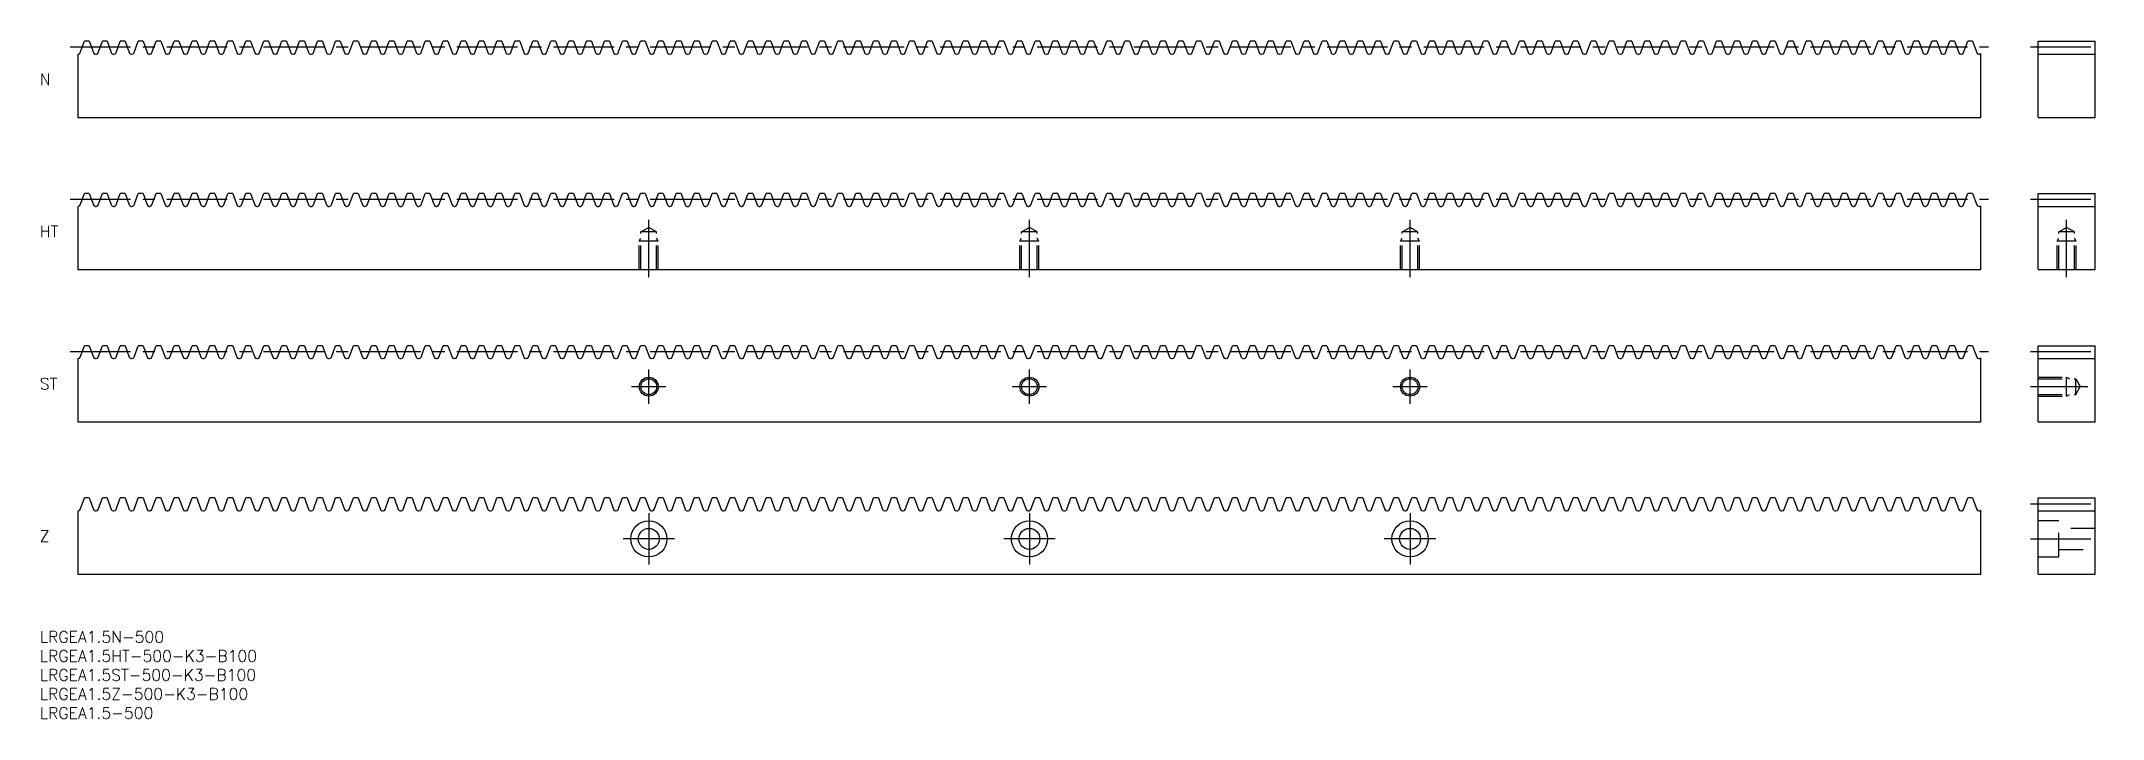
# Model space of a CAD drawing. Extents: x 0 to 542, y -23 to 155.
import ezdxf

# ---------------------------------------------------------------- set-up
doc = ezdxf.new("R2010")
doc.units = 0
doc.header["$LTSCALE"] = 0.5
doc.linetypes.add('CENTER', pattern=[50.8, 31.75, -6.35, 6.35, -6.35])
doc.linetypes.add('DASHED', pattern=[19.05, 12.7, -6.35])
for name, color, linetype in [('MSM_CENTER', 1, 'CENTER'), ('MSM_CONTINUOUS', 7, 'CONTINUOUS'), ('MSM_DASHED', 4, 'DASHED'), ('MSM_NARROW', 5, 'CONTINUOUS'), ('MSM_PART_NUMBER', 7, 'CONTINUOUS')]:
    doc.layers.add(name, color=color, linetype=linetype)
doc.styles.get("Standard").update_dxf_attribs({"font": 'txt.shx', "height": 3, "bigfont": 'bigfont.shx'})

msp = doc.modelspace()

# ---------------------------------------------------------------- texts
at = {"layer": 'MSM_PART_NUMBER', "linetype": 'CONTINUOUS'}
for s, p in [('N', (0, 143.5)), ('HT', (0, 103.5)), ('ST', (0, 63.5)), ('Z', (0, 23.5)), ('LRGEA1.5N-500', (0, -3)), ('LRGEA1.5HT-500-K3-B100', (0, -8)), ('LRGEA1.5ST-500-K3-B100', (0, -13)), ('LRGEA1.5Z-500-K3-B100', (0, -18)), ('LRGEA1.5-500', (0, -23))]:
    msp.add_text(s, height=3, dxfattribs=at).set_placement(p)

# ---------------------------------------------------------------- linework, layer by layer
at = {"layer": 'MSM_CENTER'}
for p, q in [((8, 153.5), (512, 153.5)), ((523, 153.5), (542, 153.5)), ((8, 113.5), (512, 113.5)), ((523, 113.5), (542, 113.5)), ((160, 93), (160, 108.09)), ((260, 93), (260, 108.09)), ((360, 93), (360, 108.09)), ((532.5, 93), (532.5, 108.09)), ((8, 73.5), (512, 73.5)), ((523, 73.5), (542, 73.5)), ((160, 59.75), (160, 68.75)), ((260, 59.75), (260, 68.75)), ((360, 59.75), (360, 68.75)), ((155.5, 64.25), (164.5, 64.25)), ((255.5, 64.25), (264.5, 64.25)), ((355.5, 64.25), (364.5, 64.25)), ((523, 64.25), (538.09, 64.25)), ((523, 33.5), (542, 33.5)), ((160, 31), (160, 17.5)), ((260, 31), (260, 17.5)), ((360, 31), (360, 17.5)), ((166.75, 24.25), (153.25, 24.25)), ((266.75, 24.25), (253.25, 24.25)), ((366.75, 24.25), (353.25, 24.25)), ((523, 24.25), (542, 24.25))]:
    msp.add_line(p, q, dxfattribs=at)
at = {"layer": 'MSM_CONTINUOUS'}
for p, q in [((10.63, 152), (11.72, 155)), ((12.99, 155), (11.72, 155)), ((12.99, 155), (14.08, 152)), ((15.34, 152), (16.44, 155)), ((17.7, 155), (16.44, 155)), ((17.7, 155), (18.79, 152)), ((20.06, 152), (21.15, 155)), ((22.41, 155), (21.15, 155)), ((22.41, 155), (23.51, 152)), ((24.77, 152), (25.86, 155)), ((27.13, 155), (25.86, 155)), ((27.13, 155), (28.22, 152)), ((29.48, 152), (30.57, 155)), ((31.84, 155), (30.57, 155)), ((31.84, 155), (32.93, 152)), ((34.19, 152), (35.29, 155)), ((36.55, 155), (35.29, 155)), ((36.55, 155), (37.64, 152)), ((38.91, 152), (40, 155)), ((41.26, 155), (40, 155)), ((41.26, 155), (42.35, 152)), ((43.62, 152), (44.71, 155)), ((45.98, 155), (44.71, 155)), ((45.98, 155), (47.07, 152)), ((48.33, 152), (49.42, 155)), ((50.69, 155), (49.42, 155)), ((50.69, 155), (51.78, 152)), ((53.04, 152), (54.14, 155)), ((55.4, 155), (54.14, 155)), ((55.4, 155), (56.49, 152)), ((57.76, 152), (58.85, 155)), ((60.11, 155), (58.85, 155)), ((60.11, 155), (61.2, 152)), ((62.47, 152), (63.56, 155)), ((64.82, 155), (63.56, 155)), ((64.82, 155), (65.92, 152)), ((67.18, 152), (68.27, 155)), ((69.54, 155), (68.27, 155)), ((69.54, 155), (70.63, 152)), ((71.89, 152), (72.99, 155)), ((74.25, 155), (72.99, 155)), ((74.25, 155), (75.34, 152)), ((76.61, 152), (77.7, 155)), ((78.96, 155), (77.7, 155)), ((78.96, 155), (80.05, 152)), ((81.32, 152), (82.41, 155)), ((83.67, 155), (82.41, 155)), ((83.67, 155), (84.77, 152)), ((86.03, 152), (87.12, 155)), ((88.39, 155), (87.12, 155)), ((88.39, 155), (89.48, 152)), ((90.74, 152), (91.83, 155)), ((93.1, 155), (91.83, 155)), ((93.1, 155), (94.19, 152)), ((95.46, 152), (96.55, 155)), ((97.81, 155), (96.55, 155)), ((97.81, 155), (98.9, 152)), ((100.17, 152), (101.26, 155)), ((102.52, 155), (101.26, 155)), ((102.52, 155), (103.62, 152)), ((104.88, 152), (105.97, 155)), ((107.24, 155), (105.97, 155)), ((107.24, 155), (108.33, 152)), ((109.59, 152), (110.68, 155)), ((111.95, 155), (110.68, 155)), ((111.95, 155), (113.04, 152)), ((114.3, 152), (115.4, 155)), ((116.66, 155), (115.4, 155)), ((116.66, 155), (117.75, 152)), ((119.02, 152), (120.11, 155)), ((121.37, 155), (120.11, 155)), ((121.37, 155), (122.47, 152)), ((123.73, 152), (124.82, 155)), ((126.09, 155), (124.82, 155)), ((126.09, 155), (127.18, 152)), ((128.44, 152), (129.53, 155)), ((130.8, 155), (129.53, 155)), ((130.8, 155), (131.89, 152)), ((133.15, 152), (134.25, 155)), ((135.51, 155), (134.25, 155)), ((135.51, 155), (136.6, 152)), ((137.87, 152), (138.96, 155)), ((140.22, 155), (138.96, 155)), ((140.22, 155), (141.32, 152)), ((142.58, 152), (143.67, 155)), ((144.94, 155), (143.67, 155)), ((144.94, 155), (146.03, 152)), ((147.29, 152), (148.38, 155)), ((149.65, 155), (148.38, 155)), ((149.65, 155), (150.74, 152)), ((152, 152), (153.1, 155)), ((154.36, 155), (153.1, 155)), ((154.36, 155), (155.45, 152)), ((156.72, 152), (157.81, 155)), ((159.07, 155), (157.81, 155)), ((159.07, 155), (160.16, 152)), ((161.43, 152), (162.52, 155)), ((163.79, 155), (162.52, 155)), ((163.79, 155), (164.88, 152)), ((166.14, 152), (167.23, 155)), ((168.5, 155), (167.23, 155)), ((168.5, 155), (169.59, 152)), ((170.85, 152), (171.95, 155)), ((173.21, 155), (171.95, 155)), ((173.21, 155), (174.3, 152)), ((175.57, 152), (176.66, 155)), ((177.92, 155), (176.66, 155)), ((177.92, 155), (179.01, 152)), ((180.28, 152), (181.37, 155)), ((182.63, 155), (181.37, 155)), ((182.63, 155), (183.73, 152)), ((184.99, 152), (186.08, 155)), ((187.35, 155), (186.08, 155)), ((187.35, 155), (188.44, 152)), ((189.7, 152), (190.8, 155)), ((192.06, 155), (190.8, 155)), ((192.06, 155), (193.15, 152)), ((194.42, 152), (195.51, 155)), ((196.77, 155), (195.51, 155)), ((196.77, 155), (197.86, 152)), ((199.13, 152), (200.22, 155)), ((201.48, 155), (200.22, 155)), ((201.48, 155), (202.58, 152)), ((203.84, 152), (204.93, 155)), ((206.2, 155), (204.93, 155)), ((206.2, 155), (207.29, 152)), ((208.55, 152), (209.64, 155)), ((210.91, 155), (209.64, 155)), ((210.91, 155), (212, 152)), ((213.27, 152), (214.36, 155)), ((215.62, 155), (214.36, 155)), ((215.62, 155), (216.71, 152)), ((217.98, 152), (219.07, 155)), ((220.33, 155), (219.07, 155)), ((220.33, 155), (221.43, 152)), ((222.69, 152), (223.78, 155)), ((225.05, 155), (223.78, 155)), ((225.05, 155), (226.14, 152)), ((227.4, 152), (228.49, 155)), ((229.76, 155), (228.49, 155)), ((229.76, 155), (230.85, 152)), ((232.11, 152), (233.21, 155)), ((234.47, 155), (233.21, 155)), ((234.47, 155), (235.56, 152)), ((236.83, 152), (237.92, 155)), ((239.18, 155), (237.92, 155)), ((239.18, 155), (240.28, 152)), ((241.54, 152), (242.63, 155)), ((243.9, 155), (242.63, 155)), ((243.9, 155), (244.99, 152)), ((246.25, 152), (247.34, 155)), ((248.61, 155), (247.34, 155)), ((248.61, 155), (249.7, 152)), ((250.96, 152), (252.06, 155)), ((253.32, 155), (252.06, 155)), ((253.32, 155), (254.41, 152)), ((255.68, 152), (256.77, 155)), ((258.03, 155), (256.77, 155)), ((258.03, 155), (259.13, 152)), ((260.39, 152), (261.48, 155)), ((262.75, 155), (261.48, 155)), ((262.75, 155), (263.84, 152)), ((265.1, 152), (266.19, 155)), ((267.46, 155), (266.19, 155)), ((267.46, 155), (268.55, 152)), ((269.81, 152), (270.91, 155)), ((272.17, 155), (270.91, 155)), ((272.17, 155), (273.26, 152)), ((274.53, 152), (275.62, 155)), ((276.88, 155), (275.62, 155)), ((276.88, 155), (277.97, 152)), ((279.24, 152), (280.33, 155)), ((281.6, 155), (280.33, 155)), ((281.6, 155), (282.69, 152)), ((283.95, 152), (285.04, 155)), ((286.31, 155), (285.04, 155)), ((286.31, 155), (287.4, 152)), ((288.66, 152), (289.76, 155)), ((291.02, 155), (289.76, 155)), ((291.02, 155), (292.11, 152)), ((293.38, 152), (294.47, 155)), ((295.73, 155), (294.47, 155)), ((295.73, 155), (296.82, 152)), ((298.09, 152), (299.18, 155)), ((300.44, 155), (299.18, 155)), ((300.44, 155), (301.54, 152)), ((302.8, 152), (303.89, 155)), ((305.16, 155), (303.89, 155)), ((305.16, 155), (306.25, 152)), ((307.51, 152), (308.61, 155)), ((309.87, 155), (308.61, 155)), ((309.87, 155), (310.96, 152)), ((312.23, 152), (313.32, 155)), ((314.58, 155), (313.32, 155)), ((314.58, 155), (315.67, 152)), ((316.94, 152), (318.03, 155)), ((319.29, 155), (318.03, 155)), ((319.29, 155), (320.39, 152)), ((321.65, 152), (322.74, 155)), ((324.01, 155), (322.74, 155)), ((324.01, 155), (325.1, 152)), ((326.36, 152), (327.45, 155)), ((328.72, 155), (327.45, 155)), ((328.72, 155), (329.81, 152)), ((331.08, 152), (332.17, 155)), ((333.43, 155), (332.17, 155)), ((333.43, 155), (334.52, 152)), ((335.79, 152), (336.88, 155)), ((338.14, 155), (336.88, 155)), ((338.14, 155), (339.24, 152)), ((340.5, 152), (341.59, 155)), ((342.86, 155), (341.59, 155)), ((342.86, 155), (343.95, 152)), ((345.21, 152), (346.3, 155)), ((347.57, 155), (346.3, 155)), ((347.57, 155), (348.66, 152)), ((349.92, 152), (351.02, 155)), ((352.28, 155), (351.02, 155)), ((352.28, 155), (353.37, 152)), ((354.64, 152), (355.73, 155)), ((356.99, 155), (355.73, 155)), ((356.99, 155), (358.09, 152)), ((359.35, 152), (360.44, 155)), ((361.71, 155), (360.44, 155)), ((361.71, 155), (362.8, 152)), ((364.06, 152), (365.15, 155)), ((366.42, 155), (365.15, 155)), ((366.42, 155), (367.51, 152)), ((368.77, 152), (369.87, 155)), ((371.13, 155), (369.87, 155)), ((371.13, 155), (372.22, 152)), ((373.49, 152), (374.58, 155)), ((375.84, 155), (374.58, 155)), ((375.84, 155), (376.94, 152)), ((378.2, 152), (379.29, 155)), ((380.56, 155), (379.29, 155)), ((380.56, 155), (381.65, 152)), ((382.91, 152), (384, 155)), ((385.27, 155), (384, 155)), ((385.27, 155), (386.36, 152)), ((387.62, 152), (388.72, 155)), ((389.98, 155), (388.72, 155)), ((389.98, 155), (391.07, 152)), ((392.34, 152), (393.43, 155)), ((394.69, 155), (393.43, 155)), ((394.69, 155), (395.78, 152)), ((397.05, 152), (398.14, 155)), ((399.41, 155), (398.14, 155)), ((399.41, 155), (400.5, 152)), ((401.76, 152), (402.85, 155)), ((404.12, 155), (402.85, 155)), ((404.12, 155), (405.21, 152)), ((406.47, 152), (407.57, 155)), ((408.83, 155), (407.57, 155)), ((408.83, 155), (409.92, 152)), ((411.19, 152), (412.28, 155)), ((413.54, 155), (412.28, 155)), ((413.54, 155), (414.63, 152)), ((415.9, 152), (416.99, 155)), ((418.25, 155), (416.99, 155)), ((418.25, 155), (419.35, 152)), ((420.61, 152), (421.7, 155)), ((422.97, 155), (421.7, 155)), ((422.97, 155), (424.06, 152)), ((425.32, 152), (426.42, 155)), ((427.68, 155), (426.42, 155)), ((427.68, 155), (428.77, 152)), ((430.04, 152), (431.13, 155)), ((432.39, 155), (431.13, 155)), ((432.39, 155), (433.48, 152)), ((434.75, 152), (435.84, 155)), ((437.1, 155), (435.84, 155)), ((437.1, 155), (438.2, 152)), ((439.46, 152), (440.55, 155)), ((441.82, 155), (440.55, 155)), ((441.82, 155), (442.91, 152)), ((444.17, 152), (445.26, 155)), ((446.53, 155), (445.26, 155)), ((446.53, 155), (447.62, 152)), ((448.89, 152), (449.98, 155)), ((451.24, 155), (449.98, 155)), ((451.24, 155), (452.33, 152)), ((453.6, 152), (454.69, 155)), ((455.95, 155), (454.69, 155)), ((455.95, 155), (457.05, 152)), ((458.31, 152), (459.4, 155)), ((460.67, 155), (459.4, 155)), ((460.67, 155), (461.76, 152)), ((463.02, 152), (464.11, 155)), ((465.38, 155), (464.11, 155)), ((465.38, 155), (466.47, 152)), ((467.73, 152), (468.83, 155)), ((470.09, 155), (468.83, 155)), ((470.09, 155), (471.18, 152)), ((472.45, 152), (473.54, 155)), ((474.8, 155), (473.54, 155)), ((474.8, 155), (475.9, 152)), ((477.16, 152), (478.25, 155)), ((479.52, 155), (478.25, 155)), ((479.52, 155), (480.61, 152)), ((481.87, 152), (482.96, 155)), ((484.23, 155), (482.96, 155)), ((484.23, 155), (485.32, 152)), ((486.58, 152), (487.68, 155)), ((488.94, 155), (487.68, 155)), ((488.94, 155), (490.03, 152)), ((491.3, 152), (492.39, 155)), ((493.65, 155), (492.39, 155)), ((493.65, 155), (494.75, 152)), ((496.01, 152), (497.1, 155)), ((498.37, 155), (497.1, 155)), ((498.37, 155), (499.46, 152)), ((500.72, 152), (501.81, 155)), ((503.08, 155), (501.81, 155)), ((503.08, 155), (504.17, 152)), ((505.43, 152), (506.53, 155)), ((507.79, 155), (506.53, 155)), ((507.79, 155), (508.88, 152)), ((510, 135), (510, 151.78)), ((525, 155), (540, 155)), ((525, 135), (525, 155)), ((540, 135), (540, 155)), ((10, 151.62), (10.1, 151.62)), ((10, 151.62), (10, 135)), ((14.62, 151.62), (14.81, 151.62)), ((19.33, 151.62), (19.52, 151.62)), ((24.04, 151.62), (24.23, 151.62)), ((28.75, 151.62), (28.95, 151.62)), ((33.47, 151.62), (33.66, 151.62)), ((38.18, 151.62), (38.37, 151.62)), ((42.89, 151.62), (43.08, 151.62)), ((47.6, 151.62), (47.8, 151.62)), ((52.32, 151.62), (52.51, 151.62)), ((57.03, 151.62), (57.22, 151.62)), ((61.74, 151.62), (61.93, 151.62)), ((66.45, 151.62), (66.65, 151.62)), ((71.16, 151.62), (71.36, 151.62)), ((75.88, 151.62), (76.07, 151.62)), ((80.59, 151.62), (80.78, 151.62)), ((85.3, 151.62), (85.49, 151.62)), ((90.01, 151.62), (90.21, 151.62)), ((94.73, 151.62), (94.92, 151.62)), ((99.44, 151.62), (99.63, 151.62)), ((104.15, 151.62), (104.34, 151.62)), ((108.86, 151.62), (109.06, 151.62)), ((113.58, 151.62), (113.77, 151.62)), ((118.29, 151.62), (118.48, 151.62)), ((123, 151.62), (123.19, 151.62)), ((127.71, 151.62), (127.91, 151.62)), ((132.43, 151.62), (132.62, 151.62)), ((137.14, 151.62), (137.33, 151.62)), ((141.85, 151.62), (142.04, 151.62)), ((146.56, 151.62), (146.76, 151.62)), ((151.28, 151.62), (151.47, 151.62)), ((155.99, 151.62), (156.18, 151.62)), ((160.7, 151.62), (160.89, 151.62)), ((165.41, 151.62), (165.61, 151.62)), ((170.13, 151.62), (170.32, 151.62)), ((174.84, 151.62), (175.03, 151.62)), ((179.55, 151.62), (179.74, 151.62)), ((184.26, 151.62), (184.46, 151.62)), ((188.97, 151.62), (189.17, 151.62)), ((193.69, 151.62), (193.88, 151.62)), ((198.4, 151.62), (198.59, 151.62)), ((203.11, 151.62), (203.3, 151.62)), ((207.82, 151.62), (208.02, 151.62)), ((212.54, 151.62), (212.73, 151.62)), ((217.25, 151.62), (217.44, 151.62)), ((221.96, 151.62), (222.15, 151.62)), ((226.67, 151.62), (226.87, 151.62)), ((231.39, 151.62), (231.58, 151.62)), ((236.1, 151.62), (236.29, 151.62)), ((240.81, 151.62), (241, 151.62)), ((245.52, 151.62), (245.72, 151.62)), ((250.24, 151.62), (250.43, 151.62)), ((254.95, 151.62), (255.14, 151.62)), ((259.66, 151.62), (259.85, 151.62)), ((264.37, 151.62), (264.57, 151.62)), ((269.09, 151.62), (269.28, 151.62)), ((273.8, 151.62), (273.99, 151.62)), ((278.51, 151.62), (278.7, 151.62)), ((283.22, 151.62), (283.42, 151.62)), ((287.94, 151.62), (288.13, 151.62)), ((292.65, 151.62), (292.84, 151.62)), ((297.36, 151.62), (297.55, 151.62)), ((302.07, 151.62), (302.27, 151.62)), ((306.78, 151.62), (306.98, 151.62)), ((311.5, 151.62), (311.69, 151.62)), ((316.21, 151.62), (316.4, 151.62)), ((320.92, 151.62), (321.11, 151.62)), ((325.63, 151.62), (325.83, 151.62)), ((330.35, 151.62), (330.54, 151.62)), ((335.06, 151.62), (335.25, 151.62)), ((339.77, 151.62), (339.96, 151.62)), ((344.48, 151.62), (344.68, 151.62)), ((349.2, 151.62), (349.39, 151.62)), ((353.91, 151.62), (354.1, 151.62)), ((358.62, 151.62), (358.81, 151.62)), ((363.33, 151.62), (363.53, 151.62)), ((368.05, 151.62), (368.24, 151.62)), ((372.76, 151.62), (372.95, 151.62)), ((377.47, 151.62), (377.66, 151.62)), ((382.18, 151.62), (382.38, 151.62)), ((386.9, 151.62), (387.09, 151.62)), ((391.61, 151.62), (391.8, 151.62)), ((396.32, 151.62), (396.51, 151.62)), ((401.03, 151.62), (401.23, 151.62)), ((405.75, 151.62), (405.94, 151.62)), ((410.46, 151.62), (410.65, 151.62)), ((415.17, 151.62), (415.36, 151.62)), ((419.88, 151.62), (420.08, 151.62)), ((424.59, 151.62), (424.79, 151.62)), ((429.31, 151.62), (429.5, 151.62)), ((434.02, 151.62), (434.21, 151.62)), ((438.73, 151.62), (438.92, 151.62)), ((443.44, 151.62), (443.64, 151.62)), ((448.16, 151.62), (448.35, 151.62)), ((452.87, 151.62), (453.06, 151.62)), ((457.58, 151.62), (457.77, 151.62)), ((462.29, 151.62), (462.49, 151.62)), ((467.01, 151.62), (467.2, 151.62)), ((471.72, 151.62), (471.91, 151.62)), ((476.43, 151.62), (476.62, 151.62)), ((481.14, 151.62), (481.34, 151.62)), ((485.86, 151.62), (486.05, 151.62)), ((490.57, 151.62), (490.76, 151.62)), ((495.28, 151.62), (495.47, 151.62)), ((499.99, 151.62), (500.19, 151.62)), ((504.71, 151.62), (504.9, 151.62)), ((509.42, 151.62), (509.61, 151.62)), ((525, 151.62), (540, 151.62)), ((10, 135), (510, 135)), ((525, 135), (540, 135)), ((10.63, 112), (11.72, 115)), ((12.99, 115), (11.72, 115)), ((12.99, 115), (14.08, 112)), ((15.34, 112), (16.44, 115)), ((17.7, 115), (16.44, 115)), ((17.7, 115), (18.79, 112)), ((20.06, 112), (21.15, 115)), ((22.41, 115), (21.15, 115)), ((22.41, 115), (23.51, 112)), ((24.77, 112), (25.86, 115)), ((27.13, 115), (25.86, 115)), ((27.13, 115), (28.22, 112)), ((29.48, 112), (30.57, 115)), ((31.84, 115), (30.57, 115)), ((31.84, 115), (32.93, 112)), ((34.19, 112), (35.29, 115)), ((36.55, 115), (35.29, 115)), ((36.55, 115), (37.64, 112)), ((38.91, 112), (40, 115)), ((41.26, 115), (40, 115)), ((41.26, 115), (42.35, 112)), ((43.62, 112), (44.71, 115)), ((45.98, 115), (44.71, 115)), ((45.98, 115), (47.07, 112)), ((48.33, 112), (49.42, 115)), ((50.69, 115), (49.42, 115)), ((50.69, 115), (51.78, 112)), ((53.04, 112), (54.14, 115)), ((55.4, 115), (54.14, 115)), ((55.4, 115), (56.49, 112)), ((57.76, 112), (58.85, 115)), ((60.11, 115), (58.85, 115)), ((60.11, 115), (61.2, 112)), ((62.47, 112), (63.56, 115)), ((64.82, 115), (63.56, 115)), ((64.82, 115), (65.92, 112)), ((67.18, 112), (68.27, 115)), ((69.54, 115), (68.27, 115)), ((69.54, 115), (70.63, 112)), ((71.89, 112), (72.99, 115)), ((74.25, 115), (72.99, 115)), ((74.25, 115), (75.34, 112)), ((76.61, 112), (77.7, 115)), ((78.96, 115), (77.7, 115)), ((78.96, 115), (80.05, 112)), ((81.32, 112), (82.41, 115)), ((83.67, 115), (82.41, 115)), ((83.67, 115), (84.77, 112)), ((86.03, 112), (87.12, 115)), ((88.39, 115), (87.12, 115)), ((88.39, 115), (89.48, 112)), ((90.74, 112), (91.83, 115)), ((93.1, 115), (91.83, 115)), ((93.1, 115), (94.19, 112)), ((95.46, 112), (96.55, 115)), ((97.81, 115), (96.55, 115)), ((97.81, 115), (98.9, 112)), ((100.17, 112), (101.26, 115)), ((102.52, 115), (101.26, 115)), ((102.52, 115), (103.62, 112)), ((104.88, 112), (105.97, 115)), ((107.24, 115), (105.97, 115)), ((107.24, 115), (108.33, 112)), ((109.59, 112), (110.68, 115)), ((111.95, 115), (110.68, 115)), ((111.95, 115), (113.04, 112)), ((114.3, 112), (115.4, 115)), ((116.66, 115), (115.4, 115)), ((116.66, 115), (117.75, 112)), ((119.02, 112), (120.11, 115)), ((121.37, 115), (120.11, 115)), ((121.37, 115), (122.47, 112)), ((123.73, 112), (124.82, 115)), ((126.09, 115), (124.82, 115)), ((126.09, 115), (127.18, 112)), ((128.44, 112), (129.53, 115)), ((130.8, 115), (129.53, 115)), ((130.8, 115), (131.89, 112)), ((133.15, 112), (134.25, 115)), ((135.51, 115), (134.25, 115)), ((135.51, 115), (136.6, 112)), ((137.87, 112), (138.96, 115)), ((140.22, 115), (138.96, 115)), ((140.22, 115), (141.32, 112)), ((142.58, 112), (143.67, 115)), ((144.94, 115), (143.67, 115)), ((144.94, 115), (146.03, 112)), ((147.29, 112), (148.38, 115)), ((149.65, 115), (148.38, 115)), ((149.65, 115), (150.74, 112)), ((152, 112), (153.1, 115)), ((154.36, 115), (153.1, 115)), ((154.36, 115), (155.45, 112)), ((156.72, 112), (157.81, 115)), ((159.07, 115), (157.81, 115)), ((159.07, 115), (160.16, 112)), ((161.43, 112), (162.52, 115)), ((163.79, 115), (162.52, 115)), ((163.79, 115), (164.88, 112)), ((166.14, 112), (167.23, 115)), ((168.5, 115), (167.23, 115)), ((168.5, 115), (169.59, 112)), ((170.85, 112), (171.95, 115)), ((173.21, 115), (171.95, 115)), ((173.21, 115), (174.3, 112)), ((175.57, 112), (176.66, 115)), ((177.92, 115), (176.66, 115)), ((177.92, 115), (179.01, 112)), ((180.28, 112), (181.37, 115)), ((182.63, 115), (181.37, 115)), ((182.63, 115), (183.73, 112)), ((184.99, 112), (186.08, 115)), ((187.35, 115), (186.08, 115)), ((187.35, 115), (188.44, 112)), ((189.7, 112), (190.8, 115)), ((192.06, 115), (190.8, 115)), ((192.06, 115), (193.15, 112)), ((194.42, 112), (195.51, 115)), ((196.77, 115), (195.51, 115)), ((196.77, 115), (197.86, 112)), ((199.13, 112), (200.22, 115)), ((201.48, 115), (200.22, 115)), ((201.48, 115), (202.58, 112)), ((203.84, 112), (204.93, 115)), ((206.2, 115), (204.93, 115)), ((206.2, 115), (207.29, 112)), ((208.55, 112), (209.64, 115)), ((210.91, 115), (209.64, 115)), ((210.91, 115), (212, 112)), ((213.27, 112), (214.36, 115)), ((215.62, 115), (214.36, 115)), ((215.62, 115), (216.71, 112)), ((217.98, 112), (219.07, 115)), ((220.33, 115), (219.07, 115)), ((220.33, 115), (221.43, 112)), ((222.69, 112), (223.78, 115)), ((225.05, 115), (223.78, 115)), ((225.05, 115), (226.14, 112)), ((227.4, 112), (228.49, 115)), ((229.76, 115), (228.49, 115)), ((229.76, 115), (230.85, 112)), ((232.11, 112), (233.21, 115)), ((234.47, 115), (233.21, 115)), ((234.47, 115), (235.56, 112)), ((236.83, 112), (237.92, 115)), ((239.18, 115), (237.92, 115)), ((239.18, 115), (240.28, 112)), ((241.54, 112), (242.63, 115)), ((243.9, 115), (242.63, 115)), ((243.9, 115), (244.99, 112)), ((246.25, 112), (247.34, 115)), ((248.61, 115), (247.34, 115)), ((248.61, 115), (249.7, 112)), ((250.96, 112), (252.06, 115)), ((253.32, 115), (252.06, 115)), ((253.32, 115), (254.41, 112)), ((255.68, 112), (256.77, 115)), ((258.03, 115), (256.77, 115)), ((258.03, 115), (259.13, 112)), ((260.39, 112), (261.48, 115)), ((262.75, 115), (261.48, 115)), ((262.75, 115), (263.84, 112)), ((265.1, 112), (266.19, 115)), ((267.46, 115), (266.19, 115)), ((267.46, 115), (268.55, 112)), ((269.81, 112), (270.91, 115)), ((272.17, 115), (270.91, 115)), ((272.17, 115), (273.26, 112)), ((274.53, 112), (275.62, 115)), ((276.88, 115), (275.62, 115)), ((276.88, 115), (277.97, 112)), ((279.24, 112), (280.33, 115)), ((281.6, 115), (280.33, 115)), ((281.6, 115), (282.69, 112)), ((283.95, 112), (285.04, 115)), ((286.31, 115), (285.04, 115)), ((286.31, 115), (287.4, 112)), ((288.66, 112), (289.76, 115)), ((291.02, 115), (289.76, 115)), ((291.02, 115), (292.11, 112)), ((293.38, 112), (294.47, 115)), ((295.73, 115), (294.47, 115)), ((295.73, 115), (296.82, 112)), ((298.09, 112), (299.18, 115)), ((300.44, 115), (299.18, 115)), ((300.44, 115), (301.54, 112)), ((302.8, 112), (303.89, 115)), ((305.16, 115), (303.89, 115)), ((305.16, 115), (306.25, 112)), ((307.51, 112), (308.61, 115)), ((309.87, 115), (308.61, 115)), ((309.87, 115), (310.96, 112)), ((312.23, 112), (313.32, 115)), ((314.58, 115), (313.32, 115)), ((314.58, 115), (315.67, 112)), ((316.94, 112), (318.03, 115)), ((319.29, 115), (318.03, 115)), ((319.29, 115), (320.39, 112)), ((321.65, 112), (322.74, 115)), ((324.01, 115), (322.74, 115)), ((324.01, 115), (325.1, 112)), ((326.36, 112), (327.45, 115)), ((328.72, 115), (327.45, 115)), ((328.72, 115), (329.81, 112)), ((331.08, 112), (332.17, 115)), ((333.43, 115), (332.17, 115)), ((333.43, 115), (334.52, 112)), ((335.79, 112), (336.88, 115)), ((338.14, 115), (336.88, 115)), ((338.14, 115), (339.24, 112)), ((340.5, 112), (341.59, 115)), ((342.86, 115), (341.59, 115)), ((342.86, 115), (343.95, 112)), ((345.21, 112), (346.3, 115)), ((347.57, 115), (346.3, 115)), ((347.57, 115), (348.66, 112)), ((349.92, 112), (351.02, 115)), ((352.28, 115), (351.02, 115)), ((352.28, 115), (353.37, 112)), ((354.64, 112), (355.73, 115)), ((356.99, 115), (355.73, 115)), ((356.99, 115), (358.09, 112)), ((359.35, 112), (360.44, 115)), ((361.71, 115), (360.44, 115)), ((361.71, 115), (362.8, 112)), ((364.06, 112), (365.15, 115)), ((366.42, 115), (365.15, 115)), ((366.42, 115), (367.51, 112)), ((368.77, 112), (369.87, 115)), ((371.13, 115), (369.87, 115)), ((371.13, 115), (372.22, 112)), ((373.49, 112), (374.58, 115)), ((375.84, 115), (374.58, 115)), ((375.84, 115), (376.94, 112)), ((378.2, 112), (379.29, 115)), ((380.56, 115), (379.29, 115)), ((380.56, 115), (381.65, 112)), ((382.91, 112), (384, 115)), ((385.27, 115), (384, 115)), ((385.27, 115), (386.36, 112)), ((387.62, 112), (388.72, 115)), ((389.98, 115), (388.72, 115)), ((389.98, 115), (391.07, 112)), ((392.34, 112), (393.43, 115)), ((394.69, 115), (393.43, 115)), ((394.69, 115), (395.78, 112)), ((397.05, 112), (398.14, 115)), ((399.41, 115), (398.14, 115)), ((399.41, 115), (400.5, 112)), ((401.76, 112), (402.85, 115)), ((404.12, 115), (402.85, 115)), ((404.12, 115), (405.21, 112)), ((406.47, 112), (407.57, 115)), ((408.83, 115), (407.57, 115)), ((408.83, 115), (409.92, 112)), ((411.19, 112), (412.28, 115)), ((413.54, 115), (412.28, 115)), ((413.54, 115), (414.63, 112)), ((415.9, 112), (416.99, 115)), ((418.25, 115), (416.99, 115)), ((418.25, 115), (419.35, 112)), ((420.61, 112), (421.7, 115)), ((422.97, 115), (421.7, 115)), ((422.97, 115), (424.06, 112)), ((425.32, 112), (426.42, 115)), ((427.68, 115), (426.42, 115)), ((427.68, 115), (428.77, 112)), ((430.04, 112), (431.13, 115)), ((432.39, 115), (431.13, 115)), ((432.39, 115), (433.48, 112)), ((434.75, 112), (435.84, 115)), ((437.1, 115), (435.84, 115)), ((437.1, 115), (438.2, 112)), ((439.46, 112), (440.55, 115)), ((441.82, 115), (440.55, 115)), ((441.82, 115), (442.91, 112)), ((444.17, 112), (445.26, 115)), ((446.53, 115), (445.26, 115)), ((446.53, 115), (447.62, 112)), ((448.89, 112), (449.98, 115)), ((451.24, 115), (449.98, 115)), ((451.24, 115), (452.33, 112)), ((453.6, 112), (454.69, 115)), ((455.95, 115), (454.69, 115)), ((455.95, 115), (457.05, 112)), ((458.31, 112), (459.4, 115)), ((460.67, 115), (459.4, 115)), ((460.67, 115), (461.76, 112)), ((463.02, 112), (464.11, 115)), ((465.38, 115), (464.11, 115)), ((465.38, 115), (466.47, 112)), ((467.73, 112), (468.83, 115)), ((470.09, 115), (468.83, 115)), ((470.09, 115), (471.18, 112)), ((472.45, 112), (473.54, 115)), ((474.8, 115), (473.54, 115)), ((474.8, 115), (475.9, 112)), ((477.16, 112), (478.25, 115)), ((479.52, 115), (478.25, 115)), ((479.52, 115), (480.61, 112)), ((481.87, 112), (482.96, 115)), ((484.23, 115), (482.96, 115)), ((484.23, 115), (485.32, 112)), ((486.58, 112), (487.68, 115)), ((488.94, 115), (487.68, 115)), ((488.94, 115), (490.03, 112)), ((491.3, 112), (492.39, 115)), ((493.65, 115), (492.39, 115)), ((493.65, 115), (494.75, 112)), ((496.01, 112), (497.1, 115)), ((498.37, 115), (497.1, 115)), ((498.37, 115), (499.46, 112)), ((500.72, 112), (501.81, 115)), ((503.08, 115), (501.81, 115)), ((503.08, 115), (504.17, 112)), ((505.43, 112), (506.53, 115)), ((507.79, 115), (506.53, 115)), ((507.79, 115), (508.88, 112)), ((525, 115), (540, 115)), ((525, 95), (525, 115)), ((540, 95), (540, 115)), ((10, 111.62), (10.1, 111.62)), ((10, 111.62), (10, 95)), ((14.62, 111.62), (14.81, 111.62)), ((19.33, 111.62), (19.52, 111.62)), ((24.04, 111.62), (24.23, 111.62)), ((28.75, 111.62), (28.95, 111.62)), ((33.47, 111.62), (33.66, 111.62)), ((38.18, 111.62), (38.37, 111.62)), ((42.89, 111.62), (43.08, 111.62)), ((47.6, 111.62), (47.8, 111.62)), ((52.32, 111.62), (52.51, 111.62)), ((57.03, 111.62), (57.22, 111.62)), ((61.74, 111.62), (61.93, 111.62)), ((66.45, 111.62), (66.65, 111.62)), ((71.16, 111.62), (71.36, 111.62)), ((75.88, 111.62), (76.07, 111.62)), ((80.59, 111.62), (80.78, 111.62)), ((85.3, 111.62), (85.49, 111.62)), ((90.01, 111.62), (90.21, 111.62)), ((94.73, 111.62), (94.92, 111.62)), ((99.44, 111.62), (99.63, 111.62)), ((104.15, 111.62), (104.34, 111.62)), ((108.86, 111.62), (109.06, 111.62)), ((113.58, 111.62), (113.77, 111.62)), ((118.29, 111.62), (118.48, 111.62)), ((123, 111.62), (123.19, 111.62)), ((127.71, 111.62), (127.91, 111.62)), ((132.43, 111.62), (132.62, 111.62)), ((137.14, 111.62), (137.33, 111.62)), ((141.85, 111.62), (142.04, 111.62)), ((146.56, 111.62), (146.76, 111.62)), ((151.28, 111.62), (151.47, 111.62)), ((155.99, 111.62), (156.18, 111.62)), ((160.7, 111.62), (160.89, 111.62)), ((165.41, 111.62), (165.61, 111.62)), ((170.13, 111.62), (170.32, 111.62)), ((174.84, 111.62), (175.03, 111.62)), ((179.55, 111.62), (179.74, 111.62)), ((184.26, 111.62), (184.46, 111.62)), ((188.97, 111.62), (189.17, 111.62)), ((193.69, 111.62), (193.88, 111.62)), ((198.4, 111.62), (198.59, 111.62)), ((203.11, 111.62), (203.3, 111.62)), ((207.82, 111.62), (208.02, 111.62)), ((212.54, 111.62), (212.73, 111.62)), ((217.25, 111.62), (217.44, 111.62)), ((221.96, 111.62), (222.15, 111.62)), ((226.67, 111.62), (226.87, 111.62)), ((231.39, 111.62), (231.58, 111.62)), ((236.1, 111.62), (236.29, 111.62)), ((240.81, 111.62), (241, 111.62)), ((245.52, 111.62), (245.72, 111.62)), ((250.24, 111.62), (250.43, 111.62)), ((254.95, 111.62), (255.14, 111.62)), ((259.66, 111.62), (259.85, 111.62)), ((264.37, 111.62), (264.57, 111.62)), ((269.09, 111.62), (269.28, 111.62)), ((273.8, 111.62), (273.99, 111.62)), ((278.51, 111.62), (278.7, 111.62)), ((283.22, 111.62), (283.42, 111.62)), ((287.94, 111.62), (288.13, 111.62)), ((292.65, 111.62), (292.84, 111.62)), ((297.36, 111.62), (297.55, 111.62)), ((302.07, 111.62), (302.27, 111.62)), ((306.78, 111.62), (306.98, 111.62)), ((311.5, 111.62), (311.69, 111.62)), ((316.21, 111.62), (316.4, 111.62)), ((320.92, 111.62), (321.11, 111.62)), ((325.63, 111.62), (325.83, 111.62)), ((330.35, 111.62), (330.54, 111.62)), ((335.06, 111.62), (335.25, 111.62)), ((339.77, 111.62), (339.96, 111.62)), ((344.48, 111.62), (344.68, 111.62)), ((349.2, 111.62), (349.39, 111.62)), ((353.91, 111.62), (354.1, 111.62)), ((358.62, 111.62), (358.81, 111.62)), ((363.33, 111.62), (363.53, 111.62)), ((368.05, 111.62), (368.24, 111.62)), ((372.76, 111.62), (372.95, 111.62)), ((377.47, 111.62), (377.66, 111.62)), ((382.18, 111.62), (382.38, 111.62)), ((386.9, 111.62), (387.09, 111.62)), ((391.61, 111.62), (391.8, 111.62)), ((396.32, 111.62), (396.51, 111.62)), ((401.03, 111.62), (401.23, 111.62)), ((405.75, 111.62), (405.94, 111.62)), ((410.46, 111.62), (410.65, 111.62)), ((415.17, 111.62), (415.36, 111.62)), ((419.88, 111.62), (420.08, 111.62)), ((424.59, 111.62), (424.79, 111.62)), ((429.31, 111.62), (429.5, 111.62)), ((434.02, 111.62), (434.21, 111.62)), ((438.73, 111.62), (438.92, 111.62)), ((443.44, 111.62), (443.64, 111.62)), ((448.16, 111.62), (448.35, 111.62)), ((452.87, 111.62), (453.06, 111.62)), ((457.58, 111.62), (457.77, 111.62)), ((462.29, 111.62), (462.49, 111.62)), ((467.01, 111.62), (467.2, 111.62)), ((471.72, 111.62), (471.91, 111.62)), ((476.43, 111.62), (476.62, 111.62)), ((481.14, 111.62), (481.34, 111.62)), ((485.86, 111.62), (486.05, 111.62)), ((490.57, 111.62), (490.76, 111.62)), ((495.28, 111.62), (495.47, 111.62)), ((499.99, 111.62), (500.19, 111.62)), ((504.71, 111.62), (504.9, 111.62)), ((509.42, 111.62), (509.61, 111.62)), ((510, 95), (510, 111.78)), ((525, 111.62), (540, 111.62)), ((10, 95), (510, 95)), ((525, 95), (540, 95)), ((10, 71.62), (10.1, 71.62)), ((10, 71.62), (10, 55)), ((10.63, 72), (11.72, 75)), ((12.99, 75), (11.72, 75)), ((12.99, 75), (14.08, 72)), ((14.62, 71.62), (14.81, 71.62)), ((15.34, 72), (16.44, 75)), ((17.7, 75), (16.44, 75)), ((17.7, 75), (18.79, 72)), ((19.33, 71.62), (19.52, 71.62)), ((20.06, 72), (21.15, 75)), ((22.41, 75), (21.15, 75)), ((22.41, 75), (23.51, 72)), ((24.04, 71.62), (24.23, 71.62)), ((24.77, 72), (25.86, 75)), ((27.13, 75), (25.86, 75)), ((27.13, 75), (28.22, 72)), ((28.75, 71.62), (28.95, 71.62)), ((29.48, 72), (30.57, 75)), ((31.84, 75), (30.57, 75)), ((31.84, 75), (32.93, 72)), ((33.47, 71.62), (33.66, 71.62)), ((34.19, 72), (35.29, 75)), ((36.55, 75), (35.29, 75)), ((36.55, 75), (37.64, 72)), ((38.18, 71.62), (38.37, 71.62)), ((38.91, 72), (40, 75)), ((41.26, 75), (40, 75)), ((41.26, 75), (42.35, 72)), ((42.89, 71.62), (43.08, 71.62)), ((43.62, 72), (44.71, 75)), ((45.98, 75), (44.71, 75)), ((45.98, 75), (47.07, 72)), ((47.6, 71.62), (47.8, 71.62)), ((48.33, 72), (49.42, 75)), ((50.69, 75), (49.42, 75)), ((50.69, 75), (51.78, 72)), ((52.32, 71.62), (52.51, 71.62)), ((53.04, 72), (54.14, 75)), ((55.4, 75), (54.14, 75)), ((55.4, 75), (56.49, 72)), ((57.03, 71.62), (57.22, 71.62)), ((57.76, 72), (58.85, 75)), ((60.11, 75), (58.85, 75)), ((60.11, 75), (61.2, 72)), ((61.74, 71.62), (61.93, 71.62)), ((62.47, 72), (63.56, 75)), ((64.82, 75), (63.56, 75)), ((64.82, 75), (65.92, 72)), ((66.45, 71.62), (66.65, 71.62)), ((67.18, 72), (68.27, 75)), ((69.54, 75), (68.27, 75)), ((69.54, 75), (70.63, 72)), ((71.16, 71.62), (71.36, 71.62)), ((71.89, 72), (72.99, 75)), ((74.25, 75), (72.99, 75)), ((74.25, 75), (75.34, 72)), ((75.88, 71.62), (76.07, 71.62)), ((76.61, 72), (77.7, 75)), ((78.96, 75), (77.7, 75)), ((78.96, 75), (80.05, 72)), ((80.59, 71.62), (80.78, 71.62)), ((81.32, 72), (82.41, 75)), ((83.67, 75), (82.41, 75)), ((83.67, 75), (84.77, 72)), ((85.3, 71.62), (85.49, 71.62)), ((86.03, 72), (87.12, 75)), ((88.39, 75), (87.12, 75)), ((88.39, 75), (89.48, 72)), ((90.01, 71.62), (90.21, 71.62)), ((90.74, 72), (91.83, 75)), ((93.1, 75), (91.83, 75)), ((93.1, 75), (94.19, 72)), ((94.73, 71.62), (94.92, 71.62)), ((95.46, 72), (96.55, 75)), ((97.81, 75), (96.55, 75)), ((97.81, 75), (98.9, 72)), ((99.44, 71.62), (99.63, 71.62)), ((100.17, 72), (101.26, 75)), ((102.52, 75), (101.26, 75)), ((102.52, 75), (103.62, 72)), ((104.15, 71.62), (104.34, 71.62)), ((104.88, 72), (105.97, 75)), ((107.24, 75), (105.97, 75)), ((107.24, 75), (108.33, 72)), ((108.86, 71.62), (109.06, 71.62)), ((109.59, 72), (110.68, 75)), ((111.95, 75), (110.68, 75)), ((111.95, 75), (113.04, 72)), ((113.58, 71.62), (113.77, 71.62)), ((114.3, 72), (115.4, 75)), ((116.66, 75), (115.4, 75)), ((116.66, 75), (117.75, 72)), ((118.29, 71.62), (118.48, 71.62)), ((119.02, 72), (120.11, 75)), ((121.37, 75), (120.11, 75)), ((121.37, 75), (122.47, 72)), ((123, 71.62), (123.19, 71.62)), ((123.73, 72), (124.82, 75)), ((126.09, 75), (124.82, 75)), ((126.09, 75), (127.18, 72)), ((127.71, 71.62), (127.91, 71.62)), ((128.44, 72), (129.53, 75)), ((130.8, 75), (129.53, 75)), ((130.8, 75), (131.89, 72)), ((132.43, 71.62), (132.62, 71.62)), ((133.15, 72), (134.25, 75)), ((135.51, 75), (134.25, 75)), ((135.51, 75), (136.6, 72)), ((137.14, 71.62), (137.33, 71.62)), ((137.87, 72), (138.96, 75)), ((140.22, 75), (138.96, 75)), ((140.22, 75), (141.32, 72)), ((141.85, 71.62), (142.04, 71.62)), ((142.58, 72), (143.67, 75)), ((144.94, 75), (143.67, 75)), ((144.94, 75), (146.03, 72)), ((146.56, 71.62), (146.76, 71.62)), ((147.29, 72), (148.38, 75)), ((149.65, 75), (148.38, 75)), ((149.65, 75), (150.74, 72)), ((151.28, 71.62), (151.47, 71.62)), ((152, 72), (153.1, 75)), ((154.36, 75), (153.1, 75)), ((154.36, 75), (155.45, 72)), ((155.99, 71.62), (156.18, 71.62)), ((156.72, 72), (157.81, 75)), ((159.07, 75), (157.81, 75)), ((159.07, 75), (160.16, 72)), ((160.7, 71.62), (160.89, 71.62)), ((161.43, 72), (162.52, 75)), ((163.79, 75), (162.52, 75)), ((163.79, 75), (164.88, 72)), ((165.41, 71.62), (165.61, 71.62)), ((166.14, 72), (167.23, 75)), ((168.5, 75), (167.23, 75)), ((168.5, 75), (169.59, 72)), ((170.13, 71.62), (170.32, 71.62)), ((170.85, 72), (171.95, 75)), ((173.21, 75), (171.95, 75)), ((173.21, 75), (174.3, 72)), ((174.84, 71.62), (175.03, 71.62)), ((175.57, 72), (176.66, 75)), ((177.92, 75), (176.66, 75)), ((177.92, 75), (179.01, 72)), ((179.55, 71.62), (179.74, 71.62)), ((180.28, 72), (181.37, 75)), ((182.63, 75), (181.37, 75)), ((182.63, 75), (183.73, 72)), ((184.26, 71.62), (184.46, 71.62)), ((184.99, 72), (186.08, 75)), ((187.35, 75), (186.08, 75)), ((187.35, 75), (188.44, 72)), ((188.97, 71.62), (189.17, 71.62)), ((189.7, 72), (190.8, 75)), ((192.06, 75), (190.8, 75)), ((192.06, 75), (193.15, 72)), ((193.69, 71.62), (193.88, 71.62)), ((194.42, 72), (195.51, 75)), ((196.77, 75), (195.51, 75)), ((196.77, 75), (197.86, 72)), ((198.4, 71.62), (198.59, 71.62)), ((199.13, 72), (200.22, 75)), ((201.48, 75), (200.22, 75)), ((201.48, 75), (202.58, 72)), ((203.11, 71.62), (203.3, 71.62)), ((203.84, 72), (204.93, 75)), ((206.2, 75), (204.93, 75)), ((206.2, 75), (207.29, 72)), ((207.82, 71.62), (208.02, 71.62)), ((208.55, 72), (209.64, 75)), ((210.91, 75), (209.64, 75)), ((210.91, 75), (212, 72)), ((212.54, 71.62), (212.73, 71.62)), ((213.27, 72), (214.36, 75)), ((215.62, 75), (214.36, 75)), ((215.62, 75), (216.71, 72)), ((217.25, 71.62), (217.44, 71.62)), ((217.98, 72), (219.07, 75)), ((220.33, 75), (219.07, 75)), ((220.33, 75), (221.43, 72)), ((221.96, 71.62), (222.15, 71.62)), ((222.69, 72), (223.78, 75)), ((225.05, 75), (223.78, 75)), ((225.05, 75), (226.14, 72)), ((226.67, 71.62), (226.87, 71.62)), ((227.4, 72), (228.49, 75)), ((229.76, 75), (228.49, 75)), ((229.76, 75), (230.85, 72)), ((231.39, 71.62), (231.58, 71.62)), ((232.11, 72), (233.21, 75)), ((234.47, 75), (233.21, 75)), ((234.47, 75), (235.56, 72)), ((236.1, 71.62), (236.29, 71.62)), ((236.83, 72), (237.92, 75)), ((239.18, 75), (237.92, 75)), ((239.18, 75), (240.28, 72)), ((240.81, 71.62), (241, 71.62)), ((241.54, 72), (242.63, 75)), ((243.9, 75), (242.63, 75)), ((243.9, 75), (244.99, 72)), ((245.52, 71.62), (245.72, 71.62)), ((246.25, 72), (247.34, 75)), ((248.61, 75), (247.34, 75)), ((248.61, 75), (249.7, 72)), ((250.24, 71.62), (250.43, 71.62)), ((250.96, 72), (252.06, 75)), ((253.32, 75), (252.06, 75)), ((253.32, 75), (254.41, 72)), ((254.95, 71.62), (255.14, 71.62)), ((255.68, 72), (256.77, 75)), ((258.03, 75), (256.77, 75)), ((258.03, 75), (259.13, 72)), ((259.66, 71.62), (259.85, 71.62)), ((260.39, 72), (261.48, 75)), ((262.75, 75), (261.48, 75)), ((262.75, 75), (263.84, 72)), ((264.37, 71.62), (264.57, 71.62)), ((265.1, 72), (266.19, 75)), ((267.46, 75), (266.19, 75)), ((267.46, 75), (268.55, 72)), ((269.09, 71.62), (269.28, 71.62)), ((269.81, 72), (270.91, 75)), ((272.17, 75), (270.91, 75)), ((272.17, 75), (273.26, 72)), ((273.8, 71.62), (273.99, 71.62)), ((274.53, 72), (275.62, 75)), ((276.88, 75), (275.62, 75)), ((276.88, 75), (277.97, 72)), ((278.51, 71.62), (278.7, 71.62)), ((279.24, 72), (280.33, 75)), ((281.6, 75), (280.33, 75)), ((281.6, 75), (282.69, 72)), ((283.22, 71.62), (283.42, 71.62)), ((283.95, 72), (285.04, 75)), ((286.31, 75), (285.04, 75)), ((286.31, 75), (287.4, 72)), ((287.94, 71.62), (288.13, 71.62)), ((288.66, 72), (289.76, 75)), ((291.02, 75), (289.76, 75)), ((291.02, 75), (292.11, 72)), ((292.65, 71.62), (292.84, 71.62)), ((293.38, 72), (294.47, 75)), ((295.73, 75), (294.47, 75)), ((295.73, 75), (296.82, 72)), ((297.36, 71.62), (297.55, 71.62)), ((298.09, 72), (299.18, 75)), ((300.44, 75), (299.18, 75)), ((300.44, 75), (301.54, 72)), ((302.07, 71.62), (302.27, 71.62)), ((302.8, 72), (303.89, 75)), ((305.16, 75), (303.89, 75)), ((305.16, 75), (306.25, 72)), ((306.78, 71.62), (306.98, 71.62)), ((307.51, 72), (308.61, 75)), ((309.87, 75), (308.61, 75)), ((309.87, 75), (310.96, 72)), ((311.5, 71.62), (311.69, 71.62)), ((312.23, 72), (313.32, 75)), ((314.58, 75), (313.32, 75)), ((314.58, 75), (315.67, 72)), ((316.21, 71.62), (316.4, 71.62)), ((316.94, 72), (318.03, 75)), ((319.29, 75), (318.03, 75)), ((319.29, 75), (320.39, 72)), ((320.92, 71.62), (321.11, 71.62)), ((321.65, 72), (322.74, 75)), ((324.01, 75), (322.74, 75)), ((324.01, 75), (325.1, 72)), ((325.63, 71.62), (325.83, 71.62)), ((326.36, 72), (327.45, 75)), ((328.72, 75), (327.45, 75)), ((328.72, 75), (329.81, 72)), ((330.35, 71.62), (330.54, 71.62)), ((331.08, 72), (332.17, 75)), ((333.43, 75), (332.17, 75)), ((333.43, 75), (334.52, 72)), ((335.06, 71.62), (335.25, 71.62)), ((335.79, 72), (336.88, 75)), ((338.14, 75), (336.88, 75)), ((338.14, 75), (339.24, 72)), ((339.77, 71.62), (339.96, 71.62)), ((340.5, 72), (341.59, 75)), ((342.86, 75), (341.59, 75)), ((342.86, 75), (343.95, 72)), ((344.48, 71.62), (344.68, 71.62)), ((345.21, 72), (346.3, 75)), ((347.57, 75), (346.3, 75)), ((347.57, 75), (348.66, 72)), ((349.2, 71.62), (349.39, 71.62)), ((349.92, 72), (351.02, 75)), ((352.28, 75), (351.02, 75)), ((352.28, 75), (353.37, 72)), ((353.91, 71.62), (354.1, 71.62)), ((354.64, 72), (355.73, 75)), ((356.99, 75), (355.73, 75)), ((356.99, 75), (358.09, 72)), ((358.62, 71.62), (358.81, 71.62)), ((359.35, 72), (360.44, 75)), ((361.71, 75), (360.44, 75)), ((361.71, 75), (362.8, 72)), ((363.33, 71.62), (363.53, 71.62)), ((364.06, 72), (365.15, 75)), ((366.42, 75), (365.15, 75)), ((366.42, 75), (367.51, 72)), ((368.05, 71.62), (368.24, 71.62)), ((368.77, 72), (369.87, 75)), ((371.13, 75), (369.87, 75)), ((371.13, 75), (372.22, 72)), ((372.76, 71.62), (372.95, 71.62)), ((373.49, 72), (374.58, 75)), ((375.84, 75), (374.58, 75)), ((375.84, 75), (376.94, 72)), ((377.47, 71.62), (377.66, 71.62)), ((378.2, 72), (379.29, 75)), ((380.56, 75), (379.29, 75)), ((380.56, 75), (381.65, 72)), ((382.18, 71.62), (382.38, 71.62)), ((382.91, 72), (384, 75)), ((385.27, 75), (384, 75)), ((385.27, 75), (386.36, 72)), ((386.9, 71.62), (387.09, 71.62)), ((387.62, 72), (388.72, 75)), ((389.98, 75), (388.72, 75)), ((389.98, 75), (391.07, 72)), ((391.61, 71.62), (391.8, 71.62)), ((392.34, 72), (393.43, 75)), ((394.69, 75), (393.43, 75)), ((394.69, 75), (395.78, 72)), ((396.32, 71.62), (396.51, 71.62)), ((397.05, 72), (398.14, 75)), ((399.41, 75), (398.14, 75)), ((399.41, 75), (400.5, 72)), ((401.03, 71.62), (401.23, 71.62)), ((401.76, 72), (402.85, 75)), ((404.12, 75), (402.85, 75)), ((404.12, 75), (405.21, 72)), ((405.75, 71.62), (405.94, 71.62)), ((406.47, 72), (407.57, 75)), ((408.83, 75), (407.57, 75)), ((408.83, 75), (409.92, 72)), ((410.46, 71.62), (410.65, 71.62)), ((411.19, 72), (412.28, 75)), ((413.54, 75), (412.28, 75)), ((413.54, 75), (414.63, 72)), ((415.17, 71.62), (415.36, 71.62)), ((415.9, 72), (416.99, 75)), ((418.25, 75), (416.99, 75)), ((418.25, 75), (419.35, 72)), ((419.88, 71.62), (420.08, 71.62)), ((420.61, 72), (421.7, 75)), ((422.97, 75), (421.7, 75)), ((422.97, 75), (424.06, 72)), ((424.59, 71.62), (424.79, 71.62)), ((425.32, 72), (426.42, 75)), ((427.68, 75), (426.42, 75)), ((427.68, 75), (428.77, 72)), ((429.31, 71.62), (429.5, 71.62)), ((430.04, 72), (431.13, 75)), ((432.39, 75), (431.13, 75)), ((432.39, 75), (433.48, 72)), ((434.02, 71.62), (434.21, 71.62)), ((434.75, 72), (435.84, 75)), ((437.1, 75), (435.84, 75)), ((437.1, 75), (438.2, 72)), ((438.73, 71.62), (438.92, 71.62)), ((439.46, 72), (440.55, 75)), ((441.82, 75), (440.55, 75)), ((441.82, 75), (442.91, 72)), ((443.44, 71.62), (443.64, 71.62)), ((444.17, 72), (445.26, 75)), ((446.53, 75), (445.26, 75)), ((446.53, 75), (447.62, 72)), ((448.16, 71.62), (448.35, 71.62)), ((448.89, 72), (449.98, 75)), ((451.24, 75), (449.98, 75)), ((451.24, 75), (452.33, 72)), ((452.87, 71.62), (453.06, 71.62)), ((453.6, 72), (454.69, 75)), ((455.95, 75), (454.69, 75)), ((455.95, 75), (457.05, 72)), ((457.58, 71.62), (457.77, 71.62)), ((458.31, 72), (459.4, 75)), ((460.67, 75), (459.4, 75)), ((460.67, 75), (461.76, 72)), ((462.29, 71.62), (462.49, 71.62)), ((463.02, 72), (464.11, 75)), ((465.38, 75), (464.11, 75)), ((465.38, 75), (466.47, 72)), ((467.01, 71.62), (467.2, 71.62)), ((467.73, 72), (468.83, 75)), ((470.09, 75), (468.83, 75)), ((470.09, 75), (471.18, 72)), ((471.72, 71.62), (471.91, 71.62)), ((472.45, 72), (473.54, 75)), ((474.8, 75), (473.54, 75)), ((474.8, 75), (475.9, 72)), ((476.43, 71.62), (476.62, 71.62)), ((477.16, 72), (478.25, 75)), ((479.52, 75), (478.25, 75)), ((479.52, 75), (480.61, 72)), ((481.14, 71.62), (481.34, 71.62)), ((481.87, 72), (482.96, 75)), ((484.23, 75), (482.96, 75)), ((484.23, 75), (485.32, 72)), ((485.86, 71.62), (486.05, 71.62)), ((486.58, 72), (487.68, 75)), ((488.94, 75), (487.68, 75)), ((488.94, 75), (490.03, 72)), ((490.57, 71.62), (490.76, 71.62)), ((491.3, 72), (492.39, 75)), ((493.65, 75), (492.39, 75)), ((493.65, 75), (494.75, 72)), ((495.28, 71.62), (495.47, 71.62)), ((496.01, 72), (497.1, 75)), ((498.37, 75), (497.1, 75)), ((498.37, 75), (499.46, 72)), ((499.99, 71.62), (500.19, 71.62)), ((500.72, 72), (501.81, 75)), ((503.08, 75), (501.81, 75)), ((503.08, 75), (504.17, 72)), ((504.71, 71.62), (504.9, 71.62)), ((505.43, 72), (506.53, 75)), ((507.79, 75), (506.53, 75)), ((507.79, 75), (508.88, 72)), ((509.42, 71.62), (509.61, 71.62)), ((510, 55), (510, 71.78)), ((525, 75), (540, 75)), ((525, 55), (525, 75)), ((525, 71.62), (540, 71.62)), ((540, 55), (540, 75)), ((10, 55), (510, 55)), ((525, 55), (540, 55)), ((10.63, 32), (11.72, 35)), ((12.99, 35), (11.72, 35)), ((12.99, 35), (14.08, 32)), ((15.34, 32), (16.44, 35)), ((17.7, 35), (16.44, 35)), ((17.7, 35), (18.79, 32)), ((20.06, 32), (21.15, 35)), ((22.41, 35), (21.15, 35)), ((22.41, 35), (23.51, 32)), ((24.77, 32), (25.86, 35)), ((27.13, 35), (25.86, 35)), ((27.13, 35), (28.22, 32)), ((29.48, 32), (30.57, 35)), ((31.84, 35), (30.57, 35)), ((31.84, 35), (32.93, 32)), ((34.19, 32), (35.29, 35)), ((36.55, 35), (35.29, 35)), ((36.55, 35), (37.64, 32)), ((38.91, 32), (40, 35)), ((41.26, 35), (40, 35)), ((41.26, 35), (42.35, 32)), ((43.62, 32), (44.71, 35)), ((45.98, 35), (44.71, 35)), ((45.98, 35), (47.07, 32)), ((48.33, 32), (49.42, 35)), ((50.69, 35), (49.42, 35)), ((50.69, 35), (51.78, 32)), ((53.04, 32), (54.14, 35)), ((55.4, 35), (54.14, 35)), ((55.4, 35), (56.49, 32)), ((57.76, 32), (58.85, 35)), ((60.11, 35), (58.85, 35)), ((60.11, 35), (61.2, 32)), ((62.47, 32), (63.56, 35)), ((64.82, 35), (63.56, 35)), ((64.82, 35), (65.92, 32)), ((67.18, 32), (68.27, 35)), ((69.54, 35), (68.27, 35)), ((69.54, 35), (70.63, 32)), ((71.89, 32), (72.99, 35)), ((74.25, 35), (72.99, 35)), ((74.25, 35), (75.34, 32)), ((76.61, 32), (77.7, 35)), ((78.96, 35), (77.7, 35)), ((78.96, 35), (80.05, 32)), ((81.32, 32), (82.41, 35)), ((83.67, 35), (82.41, 35)), ((83.67, 35), (84.77, 32)), ((86.03, 32), (87.12, 35)), ((88.39, 35), (87.12, 35)), ((88.39, 35), (89.48, 32)), ((90.74, 32), (91.83, 35)), ((93.1, 35), (91.83, 35)), ((93.1, 35), (94.19, 32)), ((95.46, 32), (96.55, 35)), ((97.81, 35), (96.55, 35)), ((97.81, 35), (98.9, 32)), ((100.17, 32), (101.26, 35)), ((102.52, 35), (101.26, 35)), ((102.52, 35), (103.62, 32)), ((104.88, 32), (105.97, 35)), ((107.24, 35), (105.97, 35)), ((107.24, 35), (108.33, 32)), ((109.59, 32), (110.68, 35)), ((111.95, 35), (110.68, 35)), ((111.95, 35), (113.04, 32)), ((114.3, 32), (115.4, 35)), ((116.66, 35), (115.4, 35)), ((116.66, 35), (117.75, 32)), ((119.02, 32), (120.11, 35)), ((121.37, 35), (120.11, 35)), ((121.37, 35), (122.47, 32)), ((123.73, 32), (124.82, 35)), ((126.09, 35), (124.82, 35)), ((126.09, 35), (127.18, 32)), ((128.44, 32), (129.53, 35)), ((130.8, 35), (129.53, 35)), ((130.8, 35), (131.89, 32)), ((133.15, 32), (134.25, 35)), ((135.51, 35), (134.25, 35)), ((135.51, 35), (136.6, 32)), ((137.87, 32), (138.96, 35)), ((140.22, 35), (138.96, 35)), ((140.22, 35), (141.32, 32)), ((142.58, 32), (143.67, 35)), ((144.94, 35), (143.67, 35)), ((144.94, 35), (146.03, 32)), ((147.29, 32), (148.38, 35)), ((149.65, 35), (148.38, 35)), ((149.65, 35), (150.74, 32)), ((152, 32), (153.1, 35)), ((154.36, 35), (153.1, 35)), ((154.36, 35), (155.45, 32)), ((156.72, 32), (157.81, 35)), ((159.07, 35), (157.81, 35)), ((159.07, 35), (160.16, 32)), ((161.43, 32), (162.52, 35)), ((163.79, 35), (162.52, 35)), ((163.79, 35), (164.88, 32)), ((166.14, 32), (167.23, 35)), ((168.5, 35), (167.23, 35)), ((168.5, 35), (169.59, 32)), ((170.85, 32), (171.95, 35)), ((173.21, 35), (171.95, 35)), ((173.21, 35), (174.3, 32)), ((175.57, 32), (176.66, 35)), ((177.92, 35), (176.66, 35)), ((177.92, 35), (179.01, 32)), ((180.28, 32), (181.37, 35)), ((182.63, 35), (181.37, 35)), ((182.63, 35), (183.73, 32)), ((184.99, 32), (186.08, 35)), ((187.35, 35), (186.08, 35)), ((187.35, 35), (188.44, 32)), ((189.7, 32), (190.8, 35)), ((192.06, 35), (190.8, 35)), ((192.06, 35), (193.15, 32)), ((194.42, 32), (195.51, 35)), ((196.77, 35), (195.51, 35)), ((196.77, 35), (197.86, 32)), ((199.13, 32), (200.22, 35)), ((201.48, 35), (200.22, 35)), ((201.48, 35), (202.58, 32)), ((203.84, 32), (204.93, 35)), ((206.2, 35), (204.93, 35)), ((206.2, 35), (207.29, 32)), ((208.55, 32), (209.64, 35)), ((210.91, 35), (209.64, 35)), ((210.91, 35), (212, 32)), ((213.27, 32), (214.36, 35)), ((215.62, 35), (214.36, 35)), ((215.62, 35), (216.71, 32)), ((217.98, 32), (219.07, 35)), ((220.33, 35), (219.07, 35)), ((220.33, 35), (221.43, 32)), ((222.69, 32), (223.78, 35)), ((225.05, 35), (223.78, 35)), ((225.05, 35), (226.14, 32)), ((227.4, 32), (228.49, 35)), ((229.76, 35), (228.49, 35)), ((229.76, 35), (230.85, 32)), ((232.11, 32), (233.21, 35)), ((234.47, 35), (233.21, 35)), ((234.47, 35), (235.56, 32)), ((236.83, 32), (237.92, 35)), ((239.18, 35), (237.92, 35)), ((239.18, 35), (240.28, 32)), ((241.54, 32), (242.63, 35)), ((243.9, 35), (242.63, 35)), ((243.9, 35), (244.99, 32)), ((246.25, 32), (247.34, 35)), ((248.61, 35), (247.34, 35)), ((248.61, 35), (249.7, 32)), ((250.96, 32), (252.06, 35)), ((253.32, 35), (252.06, 35)), ((253.32, 35), (254.41, 32)), ((255.68, 32), (256.77, 35)), ((258.03, 35), (256.77, 35)), ((258.03, 35), (259.13, 32)), ((260.39, 32), (261.48, 35)), ((262.75, 35), (261.48, 35)), ((262.75, 35), (263.84, 32)), ((265.1, 32), (266.19, 35)), ((267.46, 35), (266.19, 35)), ((267.46, 35), (268.55, 32)), ((269.81, 32), (270.91, 35)), ((272.17, 35), (270.91, 35)), ((272.17, 35), (273.26, 32)), ((274.53, 32), (275.62, 35)), ((276.88, 35), (275.62, 35)), ((276.88, 35), (277.97, 32)), ((279.24, 32), (280.33, 35)), ((281.6, 35), (280.33, 35)), ((281.6, 35), (282.69, 32)), ((283.95, 32), (285.04, 35)), ((286.31, 35), (285.04, 35)), ((286.31, 35), (287.4, 32)), ((288.66, 32), (289.76, 35)), ((291.02, 35), (289.76, 35)), ((291.02, 35), (292.11, 32)), ((293.38, 32), (294.47, 35)), ((295.73, 35), (294.47, 35)), ((295.73, 35), (296.82, 32)), ((298.09, 32), (299.18, 35)), ((300.44, 35), (299.18, 35)), ((300.44, 35), (301.54, 32)), ((302.8, 32), (303.89, 35)), ((305.16, 35), (303.89, 35)), ((305.16, 35), (306.25, 32)), ((307.51, 32), (308.61, 35)), ((309.87, 35), (308.61, 35)), ((309.87, 35), (310.96, 32)), ((312.23, 32), (313.32, 35)), ((314.58, 35), (313.32, 35)), ((314.58, 35), (315.67, 32)), ((316.94, 32), (318.03, 35)), ((319.29, 35), (318.03, 35)), ((319.29, 35), (320.39, 32)), ((321.65, 32), (322.74, 35)), ((324.01, 35), (322.74, 35)), ((324.01, 35), (325.1, 32)), ((326.36, 32), (327.45, 35)), ((328.72, 35), (327.45, 35)), ((328.72, 35), (329.81, 32)), ((331.08, 32), (332.17, 35)), ((333.43, 35), (332.17, 35)), ((333.43, 35), (334.52, 32)), ((335.79, 32), (336.88, 35)), ((338.14, 35), (336.88, 35)), ((338.14, 35), (339.24, 32)), ((340.5, 32), (341.59, 35)), ((342.86, 35), (341.59, 35)), ((342.86, 35), (343.95, 32)), ((345.21, 32), (346.3, 35)), ((347.57, 35), (346.3, 35)), ((347.57, 35), (348.66, 32)), ((349.92, 32), (351.02, 35)), ((352.28, 35), (351.02, 35)), ((352.28, 35), (353.37, 32)), ((354.64, 32), (355.73, 35)), ((356.99, 35), (355.73, 35)), ((356.99, 35), (358.09, 32)), ((359.35, 32), (360.44, 35)), ((361.71, 35), (360.44, 35)), ((361.71, 35), (362.8, 32)), ((364.06, 32), (365.15, 35)), ((366.42, 35), (365.15, 35)), ((366.42, 35), (367.51, 32)), ((368.77, 32), (369.87, 35)), ((371.13, 35), (369.87, 35)), ((371.13, 35), (372.22, 32)), ((373.49, 32), (374.58, 35)), ((375.84, 35), (374.58, 35)), ((375.84, 35), (376.94, 32)), ((378.2, 32), (379.29, 35)), ((380.56, 35), (379.29, 35)), ((380.56, 35), (381.65, 32)), ((382.91, 32), (384, 35)), ((385.27, 35), (384, 35)), ((385.27, 35), (386.36, 32)), ((387.62, 32), (388.72, 35)), ((389.98, 35), (388.72, 35)), ((389.98, 35), (391.07, 32)), ((392.34, 32), (393.43, 35)), ((394.69, 35), (393.43, 35)), ((394.69, 35), (395.78, 32)), ((397.05, 32), (398.14, 35)), ((399.41, 35), (398.14, 35)), ((399.41, 35), (400.5, 32)), ((401.76, 32), (402.85, 35)), ((404.12, 35), (402.85, 35)), ((404.12, 35), (405.21, 32)), ((406.47, 32), (407.57, 35)), ((408.83, 35), (407.57, 35)), ((408.83, 35), (409.92, 32)), ((411.19, 32), (412.28, 35)), ((413.54, 35), (412.28, 35)), ((413.54, 35), (414.63, 32)), ((415.9, 32), (416.99, 35)), ((418.25, 35), (416.99, 35)), ((418.25, 35), (419.35, 32)), ((420.61, 32), (421.7, 35)), ((422.97, 35), (421.7, 35)), ((422.97, 35), (424.06, 32)), ((425.32, 32), (426.42, 35)), ((427.68, 35), (426.42, 35)), ((427.68, 35), (428.77, 32)), ((430.04, 32), (431.13, 35)), ((432.39, 35), (431.13, 35)), ((432.39, 35), (433.48, 32)), ((434.75, 32), (435.84, 35)), ((437.1, 35), (435.84, 35)), ((437.1, 35), (438.2, 32)), ((439.46, 32), (440.55, 35)), ((441.82, 35), (440.55, 35)), ((441.82, 35), (442.91, 32)), ((444.17, 32), (445.26, 35)), ((446.53, 35), (445.26, 35)), ((446.53, 35), (447.62, 32)), ((448.89, 32), (449.98, 35)), ((451.24, 35), (449.98, 35)), ((451.24, 35), (452.33, 32)), ((453.6, 32), (454.69, 35)), ((455.95, 35), (454.69, 35)), ((455.95, 35), (457.05, 32)), ((458.31, 32), (459.4, 35)), ((460.67, 35), (459.4, 35)), ((460.67, 35), (461.76, 32)), ((463.02, 32), (464.11, 35)), ((465.38, 35), (464.11, 35)), ((465.38, 35), (466.47, 32)), ((467.73, 32), (468.83, 35)), ((470.09, 35), (468.83, 35)), ((470.09, 35), (471.18, 32)), ((472.45, 32), (473.54, 35)), ((474.8, 35), (473.54, 35)), ((474.8, 35), (475.9, 32)), ((477.16, 32), (478.25, 35)), ((479.52, 35), (478.25, 35)), ((479.52, 35), (480.61, 32)), ((481.87, 32), (482.96, 35)), ((484.23, 35), (482.96, 35)), ((484.23, 35), (485.32, 32)), ((486.58, 32), (487.68, 35)), ((488.94, 35), (487.68, 35)), ((488.94, 35), (490.03, 32)), ((491.3, 32), (492.39, 35)), ((493.65, 35), (492.39, 35)), ((493.65, 35), (494.75, 32)), ((496.01, 32), (497.1, 35)), ((498.37, 35), (497.1, 35)), ((498.37, 35), (499.46, 32)), ((500.72, 32), (501.81, 35)), ((503.08, 35), (501.81, 35)), ((503.08, 35), (504.17, 32)), ((505.43, 32), (506.53, 35)), ((507.79, 35), (506.53, 35)), ((507.79, 35), (508.88, 32)), ((525, 35), (540, 35)), ((525, 15), (525, 35)), ((540, 15), (540, 35)), ((10, 31.62), (10.1, 31.62)), ((10, 31.62), (10, 15)), ((14.62, 31.62), (14.81, 31.62)), ((19.33, 31.62), (19.52, 31.62)), ((24.04, 31.62), (24.23, 31.62)), ((28.75, 31.62), (28.95, 31.62)), ((33.47, 31.62), (33.66, 31.62)), ((38.18, 31.62), (38.37, 31.62)), ((42.89, 31.62), (43.08, 31.62)), ((47.6, 31.62), (47.8, 31.62)), ((52.32, 31.62), (52.51, 31.62)), ((57.03, 31.62), (57.22, 31.62)), ((61.74, 31.62), (61.93, 31.62)), ((66.45, 31.62), (66.65, 31.62)), ((71.16, 31.62), (71.36, 31.62)), ((75.88, 31.62), (76.07, 31.62)), ((80.59, 31.62), (80.78, 31.62)), ((85.3, 31.62), (85.49, 31.62)), ((90.01, 31.62), (90.21, 31.62)), ((94.73, 31.62), (94.92, 31.62)), ((99.44, 31.62), (99.63, 31.62)), ((104.15, 31.62), (104.34, 31.62)), ((108.86, 31.62), (109.06, 31.62)), ((113.58, 31.62), (113.77, 31.62)), ((118.29, 31.62), (118.48, 31.62)), ((123, 31.62), (123.19, 31.62)), ((127.71, 31.62), (127.91, 31.62)), ((132.43, 31.62), (132.62, 31.62)), ((137.14, 31.62), (137.33, 31.62)), ((141.85, 31.62), (142.04, 31.62)), ((146.56, 31.62), (146.76, 31.62)), ((151.28, 31.62), (151.47, 31.62)), ((155.99, 31.62), (156.18, 31.62)), ((160.7, 31.62), (160.89, 31.62)), ((165.41, 31.62), (165.61, 31.62)), ((170.13, 31.62), (170.32, 31.62)), ((174.84, 31.62), (175.03, 31.62)), ((179.55, 31.62), (179.74, 31.62)), ((184.26, 31.62), (184.46, 31.62)), ((188.97, 31.62), (189.17, 31.62)), ((193.69, 31.62), (193.88, 31.62)), ((198.4, 31.62), (198.59, 31.62)), ((203.11, 31.62), (203.3, 31.62)), ((207.82, 31.62), (208.02, 31.62)), ((212.54, 31.62), (212.73, 31.62)), ((217.25, 31.62), (217.44, 31.62)), ((221.96, 31.62), (222.15, 31.62)), ((226.67, 31.62), (226.87, 31.62)), ((231.39, 31.62), (231.58, 31.62)), ((236.1, 31.62), (236.29, 31.62)), ((240.81, 31.62), (241, 31.62)), ((245.52, 31.62), (245.72, 31.62)), ((250.24, 31.62), (250.43, 31.62)), ((254.95, 31.62), (255.14, 31.62)), ((259.66, 31.62), (259.85, 31.62)), ((264.37, 31.62), (264.57, 31.62)), ((269.09, 31.62), (269.28, 31.62)), ((273.8, 31.62), (273.99, 31.62)), ((278.51, 31.62), (278.7, 31.62)), ((283.22, 31.62), (283.42, 31.62)), ((287.94, 31.62), (288.13, 31.62)), ((292.65, 31.62), (292.84, 31.62)), ((297.36, 31.62), (297.55, 31.62)), ((302.07, 31.62), (302.27, 31.62)), ((306.78, 31.62), (306.98, 31.62)), ((311.5, 31.62), (311.69, 31.62)), ((316.21, 31.62), (316.4, 31.62)), ((320.92, 31.62), (321.11, 31.62)), ((325.63, 31.62), (325.83, 31.62)), ((330.35, 31.62), (330.54, 31.62)), ((335.06, 31.62), (335.25, 31.62)), ((339.77, 31.62), (339.96, 31.62)), ((344.48, 31.62), (344.68, 31.62)), ((349.2, 31.62), (349.39, 31.62)), ((353.91, 31.62), (354.1, 31.62)), ((358.62, 31.62), (358.81, 31.62)), ((363.33, 31.62), (363.53, 31.62)), ((368.05, 31.62), (368.24, 31.62)), ((372.76, 31.62), (372.95, 31.62)), ((377.47, 31.62), (377.66, 31.62)), ((382.18, 31.62), (382.38, 31.62)), ((386.9, 31.62), (387.09, 31.62)), ((391.61, 31.62), (391.8, 31.62)), ((396.32, 31.62), (396.51, 31.62)), ((401.03, 31.62), (401.23, 31.62)), ((405.75, 31.62), (405.94, 31.62)), ((410.46, 31.62), (410.65, 31.62)), ((415.17, 31.62), (415.36, 31.62)), ((419.88, 31.62), (420.08, 31.62)), ((424.59, 31.62), (424.79, 31.62)), ((429.31, 31.62), (429.5, 31.62)), ((434.02, 31.62), (434.21, 31.62)), ((438.73, 31.62), (438.92, 31.62)), ((443.44, 31.62), (443.64, 31.62)), ((448.16, 31.62), (448.35, 31.62)), ((452.87, 31.62), (453.06, 31.62)), ((457.58, 31.62), (457.77, 31.62)), ((462.29, 31.62), (462.49, 31.62)), ((467.01, 31.62), (467.2, 31.62)), ((471.72, 31.62), (471.91, 31.62)), ((476.43, 31.62), (476.62, 31.62)), ((481.14, 31.62), (481.34, 31.62)), ((485.86, 31.62), (486.05, 31.62)), ((490.57, 31.62), (490.76, 31.62)), ((495.28, 31.62), (495.47, 31.62)), ((499.99, 31.62), (500.19, 31.62)), ((504.71, 31.62), (504.9, 31.62)), ((509.42, 31.62), (509.61, 31.62)), ((510, 15), (510, 31.78)), ((525, 31.62), (540, 31.62)), ((10, 15), (510, 15)), ((525, 15), (540, 15))]:
    msp.add_line(p, q, dxfattribs=at)
for centre, radius in [((160, 64.25), 2.07), ((260, 64.25), 2.07), ((360, 64.25), 2.07), ((160, 24.25), 4.75), ((260, 24.25), 4.75), ((360, 24.25), 4.75), ((160, 24.25), 2.75), ((260, 24.25), 2.75), ((360, 24.25), 2.75)]:
    msp.add_circle(centre, radius, dxfattribs=at)
for centre, start, end in [((10.1, 152.19), 270, 340), ((14.62, 152.19), 200, 270), ((14.81, 152.19), 270, 340), ((19.33, 152.19), 200, 270), ((19.52, 152.19), 270, 340), ((24.04, 152.19), 200, 270), ((24.23, 152.19), 270, 340), ((28.75, 152.19), 200, 270), ((28.95, 152.19), 270, 340), ((33.47, 152.19), 200, 270), ((33.66, 152.19), 270, 340), ((38.18, 152.19), 200, 270), ((38.37, 152.19), 270, 340), ((42.89, 152.19), 200, 270), ((43.08, 152.19), 270, 340), ((47.6, 152.19), 200, 270), ((47.8, 152.19), 270, 340), ((52.32, 152.19), 200, 270), ((52.51, 152.19), 270, 340), ((57.03, 152.19), 200, 270), ((57.22, 152.19), 270, 340), ((61.74, 152.19), 200, 270), ((61.93, 152.19), 270, 340), ((66.45, 152.19), 200, 270), ((66.65, 152.19), 270, 340), ((71.16, 152.19), 200, 270), ((71.36, 152.19), 270, 340), ((75.88, 152.19), 200, 270), ((76.07, 152.19), 270, 340), ((80.59, 152.19), 200, 270), ((80.78, 152.19), 270, 340), ((85.3, 152.19), 200, 270), ((85.49, 152.19), 270, 340), ((90.01, 152.19), 200, 270), ((90.21, 152.19), 270, 340), ((94.73, 152.19), 200, 270), ((94.92, 152.19), 270, 340), ((99.44, 152.19), 200, 270), ((99.63, 152.19), 270, 340), ((104.15, 152.19), 200, 270), ((104.34, 152.19), 270, 340), ((108.86, 152.19), 200, 270), ((109.06, 152.19), 270, 340), ((113.58, 152.19), 200, 270), ((113.77, 152.19), 270, 340), ((118.29, 152.19), 200, 270), ((118.48, 152.19), 270, 340), ((123, 152.19), 200, 270), ((123.19, 152.19), 270, 340), ((127.71, 152.19), 200, 270), ((127.91, 152.19), 270, 340), ((132.43, 152.19), 200, 270), ((132.62, 152.19), 270, 340), ((137.14, 152.19), 200, 270), ((137.33, 152.19), 270, 340), ((141.85, 152.19), 200, 270), ((142.04, 152.19), 270, 340), ((146.56, 152.19), 200, 270), ((146.76, 152.19), 270, 340), ((151.28, 152.19), 200, 270), ((151.47, 152.19), 270, 340), ((155.99, 152.19), 200, 270), ((156.18, 152.19), 270, 340), ((160.7, 152.19), 200, 270), ((160.89, 152.19), 270, 340), ((165.41, 152.19), 200, 270), ((165.61, 152.19), 270, 340), ((170.13, 152.19), 200, 270), ((170.32, 152.19), 270, 340), ((174.84, 152.19), 200, 270), ((175.03, 152.19), 270, 340), ((179.55, 152.19), 200, 270), ((179.74, 152.19), 270, 340), ((184.26, 152.19), 200, 270), ((184.46, 152.19), 270, 340), ((188.97, 152.19), 200, 270), ((189.17, 152.19), 270, 340), ((193.69, 152.19), 200, 270), ((193.88, 152.19), 270, 340), ((198.4, 152.19), 200, 270), ((198.59, 152.19), 270, 340), ((203.11, 152.19), 200, 270), ((203.3, 152.19), 270, 340), ((207.82, 152.19), 200, 270), ((208.02, 152.19), 270, 340), ((212.54, 152.19), 200, 270), ((212.73, 152.19), 270, 340), ((217.25, 152.19), 200, 270), ((217.44, 152.19), 270, 340), ((221.96, 152.19), 200, 270), ((222.15, 152.19), 270, 340), ((226.67, 152.19), 200, 270), ((226.87, 152.19), 270, 340), ((231.39, 152.19), 200, 270), ((231.58, 152.19), 270, 340), ((236.1, 152.19), 200, 270), ((236.29, 152.19), 270, 340), ((240.81, 152.19), 200, 270), ((241, 152.19), 270, 340), ((245.52, 152.19), 200, 270), ((245.72, 152.19), 270, 340), ((250.24, 152.19), 200, 270), ((250.43, 152.19), 270, 340), ((254.95, 152.19), 200, 270), ((255.14, 152.19), 270, 340), ((259.66, 152.19), 200, 270), ((259.85, 152.19), 270, 340), ((264.37, 152.19), 200, 270), ((264.57, 152.19), 270, 340), ((269.09, 152.19), 200, 270), ((269.28, 152.19), 270, 340), ((273.8, 152.19), 200, 270), ((273.99, 152.19), 270, 340), ((278.51, 152.19), 200, 270), ((278.7, 152.19), 270, 340), ((283.22, 152.19), 200, 270), ((283.42, 152.19), 270, 340), ((287.94, 152.19), 200, 270), ((288.13, 152.19), 270, 340), ((292.65, 152.19), 200, 270), ((292.84, 152.19), 270, 340), ((297.36, 152.19), 200, 270), ((297.55, 152.19), 270, 340), ((302.07, 152.19), 200, 270), ((302.27, 152.19), 270, 340), ((306.78, 152.19), 200, 270), ((306.98, 152.19), 270, 340), ((311.5, 152.19), 200, 270), ((311.69, 152.19), 270, 340), ((316.21, 152.19), 200, 270), ((316.4, 152.19), 270, 340), ((320.92, 152.19), 200, 270), ((321.11, 152.19), 270, 340), ((325.63, 152.19), 200, 270), ((325.83, 152.19), 270, 340), ((330.35, 152.19), 200, 270), ((330.54, 152.19), 270, 340), ((335.06, 152.19), 200, 270), ((335.25, 152.19), 270, 340), ((339.77, 152.19), 200, 270), ((339.96, 152.19), 270, 340), ((344.48, 152.19), 200, 270), ((344.68, 152.19), 270, 340), ((349.2, 152.19), 200, 270), ((349.39, 152.19), 270, 340), ((353.91, 152.19), 200, 270), ((354.1, 152.19), 270, 340), ((358.62, 152.19), 200, 270), ((358.81, 152.19), 270, 340), ((363.33, 152.19), 200, 270), ((363.53, 152.19), 270, 340), ((368.05, 152.19), 200, 270), ((368.24, 152.19), 270, 340), ((372.76, 152.19), 200, 270), ((372.95, 152.19), 270, 340), ((377.47, 152.19), 200, 270), ((377.66, 152.19), 270, 340), ((382.18, 152.19), 200, 270), ((382.38, 152.19), 270, 340), ((386.9, 152.19), 200, 270), ((387.09, 152.19), 270, 340), ((391.61, 152.19), 200, 270), ((391.8, 152.19), 270, 340), ((396.32, 152.19), 200, 270), ((396.51, 152.19), 270, 340), ((401.03, 152.19), 200, 270), ((401.23, 152.19), 270, 340), ((405.75, 152.19), 200, 270), ((405.94, 152.19), 270, 340), ((410.46, 152.19), 200, 270), ((410.65, 152.19), 270, 340), ((415.17, 152.19), 200, 270), ((415.36, 152.19), 270, 340), ((419.88, 152.19), 200, 270), ((420.08, 152.19), 270, 340), ((424.59, 152.19), 200, 270), ((424.79, 152.19), 270, 340), ((429.31, 152.19), 200, 270), ((429.5, 152.19), 270, 340), ((434.02, 152.19), 200, 270), ((434.21, 152.19), 270, 340), ((438.73, 152.19), 200, 270), ((438.92, 152.19), 270, 340), ((443.44, 152.19), 200, 270), ((443.64, 152.19), 270, 340), ((448.16, 152.19), 200, 270), ((448.35, 152.19), 270, 340), ((452.87, 152.19), 200, 270), ((453.06, 152.19), 270, 340), ((457.58, 152.19), 200, 270), ((457.77, 152.19), 270, 340), ((462.29, 152.19), 200, 270), ((462.49, 152.19), 270, 340), ((467.01, 152.19), 200, 270), ((467.2, 152.19), 270, 340), ((471.72, 152.19), 200, 270), ((471.91, 152.19), 270, 340), ((476.43, 152.19), 200, 270), ((476.62, 152.19), 270, 340), ((481.14, 152.19), 200, 270), ((481.34, 152.19), 270, 340), ((485.86, 152.19), 200, 270), ((486.05, 152.19), 270, 340), ((490.57, 152.19), 200, 270), ((490.76, 152.19), 270, 340), ((495.28, 152.19), 200, 270), ((495.47, 152.19), 270, 340), ((499.99, 152.19), 200, 270), ((500.19, 152.19), 270, 340), ((504.71, 152.19), 200, 270), ((504.9, 152.19), 270, 340), ((509.42, 152.19), 200, 270), ((509.61, 152.19), 270, 313.0445), ((10.1, 112.19), 270, 340), ((14.62, 112.19), 200, 270), ((14.81, 112.19), 270, 340), ((19.33, 112.19), 200, 270), ((19.52, 112.19), 270, 340), ((24.04, 112.19), 200, 270), ((24.23, 112.19), 270, 340), ((28.75, 112.19), 200, 270), ((28.95, 112.19), 270, 340), ((33.47, 112.19), 200, 270), ((33.66, 112.19), 270, 340), ((38.18, 112.19), 200, 270), ((38.37, 112.19), 270, 340), ((42.89, 112.19), 200, 270), ((43.08, 112.19), 270, 340), ((47.6, 112.19), 200, 270), ((47.8, 112.19), 270, 340), ((52.32, 112.19), 200, 270), ((52.51, 112.19), 270, 340), ((57.03, 112.19), 200, 270), ((57.22, 112.19), 270, 340), ((61.74, 112.19), 200, 270), ((61.93, 112.19), 270, 340), ((66.45, 112.19), 200, 270), ((66.65, 112.19), 270, 340), ((71.16, 112.19), 200, 270), ((71.36, 112.19), 270, 340), ((75.88, 112.19), 200, 270), ((76.07, 112.19), 270, 340), ((80.59, 112.19), 200, 270), ((80.78, 112.19), 270, 340), ((85.3, 112.19), 200, 270), ((85.49, 112.19), 270, 340), ((90.01, 112.19), 200, 270), ((90.21, 112.19), 270, 340), ((94.73, 112.19), 200, 270), ((94.92, 112.19), 270, 340), ((99.44, 112.19), 200, 270), ((99.63, 112.19), 270, 340), ((104.15, 112.19), 200, 270), ((104.34, 112.19), 270, 340), ((108.86, 112.19), 200, 270), ((109.06, 112.19), 270, 340), ((113.58, 112.19), 200, 270), ((113.77, 112.19), 270, 340), ((118.29, 112.19), 200, 270), ((118.48, 112.19), 270, 340), ((123, 112.19), 200, 270), ((123.19, 112.19), 270, 340), ((127.71, 112.19), 200, 270), ((127.91, 112.19), 270, 340), ((132.43, 112.19), 200, 270), ((132.62, 112.19), 270, 340), ((137.14, 112.19), 200, 270), ((137.33, 112.19), 270, 340), ((141.85, 112.19), 200, 270), ((142.04, 112.19), 270, 340), ((146.56, 112.19), 200, 270), ((146.76, 112.19), 270, 340), ((151.28, 112.19), 200, 270), ((151.47, 112.19), 270, 340), ((155.99, 112.19), 200, 270), ((156.18, 112.19), 270, 340), ((160.7, 112.19), 200, 270), ((160.89, 112.19), 270, 340), ((165.41, 112.19), 200, 270), ((165.61, 112.19), 270, 340), ((170.13, 112.19), 200, 270), ((170.32, 112.19), 270, 340), ((174.84, 112.19), 200, 270), ((175.03, 112.19), 270, 340), ((179.55, 112.19), 200, 270), ((179.74, 112.19), 270, 340), ((184.26, 112.19), 200, 270), ((184.46, 112.19), 270, 340), ((188.97, 112.19), 200, 270), ((189.17, 112.19), 270, 340), ((193.69, 112.19), 200, 270), ((193.88, 112.19), 270, 340), ((198.4, 112.19), 200, 270), ((198.59, 112.19), 270, 340), ((203.11, 112.19), 200, 270), ((203.3, 112.19), 270, 340), ((207.82, 112.19), 200, 270), ((208.02, 112.19), 270, 340), ((212.54, 112.19), 200, 270), ((212.73, 112.19), 270, 340), ((217.25, 112.19), 200, 270), ((217.44, 112.19), 270, 340), ((221.96, 112.19), 200, 270), ((222.15, 112.19), 270, 340), ((226.67, 112.19), 200, 270), ((226.87, 112.19), 270, 340), ((231.39, 112.19), 200, 270), ((231.58, 112.19), 270, 340), ((236.1, 112.19), 200, 270), ((236.29, 112.19), 270, 340), ((240.81, 112.19), 200, 270), ((241, 112.19), 270, 340), ((245.52, 112.19), 200, 270), ((245.72, 112.19), 270, 340), ((250.24, 112.19), 200, 270), ((250.43, 112.19), 270, 340), ((254.95, 112.19), 200, 270), ((255.14, 112.19), 270, 340), ((259.66, 112.19), 200, 270), ((259.85, 112.19), 270, 340), ((264.37, 112.19), 200, 270), ((264.57, 112.19), 270, 340), ((269.09, 112.19), 200, 270), ((269.28, 112.19), 270, 340), ((273.8, 112.19), 200, 270), ((273.99, 112.19), 270, 340), ((278.51, 112.19), 200, 270), ((278.7, 112.19), 270, 340), ((283.22, 112.19), 200, 270), ((283.42, 112.19), 270, 340), ((287.94, 112.19), 200, 270), ((288.13, 112.19), 270, 340), ((292.65, 112.19), 200, 270), ((292.84, 112.19), 270, 340), ((297.36, 112.19), 200, 270), ((297.55, 112.19), 270, 340), ((302.07, 112.19), 200, 270), ((302.27, 112.19), 270, 340), ((306.78, 112.19), 200, 270), ((306.98, 112.19), 270, 340), ((311.5, 112.19), 200, 270), ((311.69, 112.19), 270, 340), ((316.21, 112.19), 200, 270), ((316.4, 112.19), 270, 340), ((320.92, 112.19), 200, 270), ((321.11, 112.19), 270, 340), ((325.63, 112.19), 200, 270), ((325.83, 112.19), 270, 340), ((330.35, 112.19), 200, 270), ((330.54, 112.19), 270, 340), ((335.06, 112.19), 200, 270), ((335.25, 112.19), 270, 340), ((339.77, 112.19), 200, 270), ((339.96, 112.19), 270, 340), ((344.48, 112.19), 200, 270), ((344.68, 112.19), 270, 340), ((349.2, 112.19), 200, 270), ((349.39, 112.19), 270, 340), ((353.91, 112.19), 200, 270), ((354.1, 112.19), 270, 340), ((358.62, 112.19), 200, 270), ((358.81, 112.19), 270, 340), ((363.33, 112.19), 200, 270), ((363.53, 112.19), 270, 340), ((368.05, 112.19), 200, 270), ((368.24, 112.19), 270, 340), ((372.76, 112.19), 200, 270), ((372.95, 112.19), 270, 340), ((377.47, 112.19), 200, 270), ((377.66, 112.19), 270, 340), ((382.18, 112.19), 200, 270), ((382.38, 112.19), 270, 340), ((386.9, 112.19), 200, 270), ((387.09, 112.19), 270, 340), ((391.61, 112.19), 200, 270), ((391.8, 112.19), 270, 340), ((396.32, 112.19), 200, 270), ((396.51, 112.19), 270, 340), ((401.03, 112.19), 200, 270), ((401.23, 112.19), 270, 340), ((405.75, 112.19), 200, 270), ((405.94, 112.19), 270, 340), ((410.46, 112.19), 200, 270), ((410.65, 112.19), 270, 340), ((415.17, 112.19), 200, 270), ((415.36, 112.19), 270, 340), ((419.88, 112.19), 200, 270), ((420.08, 112.19), 270, 340), ((424.59, 112.19), 200, 270), ((424.79, 112.19), 270, 340), ((429.31, 112.19), 200, 270), ((429.5, 112.19), 270, 340), ((434.02, 112.19), 200, 270), ((434.21, 112.19), 270, 340), ((438.73, 112.19), 200, 270), ((438.92, 112.19), 270, 340), ((443.44, 112.19), 200, 270), ((443.64, 112.19), 270, 340), ((448.16, 112.19), 200, 270), ((448.35, 112.19), 270, 340), ((452.87, 112.19), 200, 270), ((453.06, 112.19), 270, 340), ((457.58, 112.19), 200, 270), ((457.77, 112.19), 270, 340), ((462.29, 112.19), 200, 270), ((462.49, 112.19), 270, 340), ((467.01, 112.19), 200, 270), ((467.2, 112.19), 270, 340), ((471.72, 112.19), 200, 270), ((471.91, 112.19), 270, 340), ((476.43, 112.19), 200, 270), ((476.62, 112.19), 270, 340), ((481.14, 112.19), 200, 270), ((481.34, 112.19), 270, 340), ((485.86, 112.19), 200, 270), ((486.05, 112.19), 270, 340), ((490.57, 112.19), 200, 270), ((490.76, 112.19), 270, 340), ((495.28, 112.19), 200, 270), ((495.47, 112.19), 270, 340), ((499.99, 112.19), 200, 270), ((500.19, 112.19), 270, 340), ((504.71, 112.19), 200, 270), ((504.9, 112.19), 270, 340), ((509.42, 112.19), 200, 270), ((509.61, 112.19), 270, 313.0445), ((10.1, 72.19), 270, 340), ((14.62, 72.19), 200, 270), ((14.81, 72.19), 270, 340), ((19.33, 72.19), 200, 270), ((19.52, 72.19), 270, 340), ((24.04, 72.19), 200, 270), ((24.23, 72.19), 270, 340), ((28.75, 72.19), 200, 270), ((28.95, 72.19), 270, 340), ((33.47, 72.19), 200, 270), ((33.66, 72.19), 270, 340), ((38.18, 72.19), 200, 270), ((38.37, 72.19), 270, 340), ((42.89, 72.19), 200, 270), ((43.08, 72.19), 270, 340), ((47.6, 72.19), 200, 270), ((47.8, 72.19), 270, 340), ((52.32, 72.19), 200, 270), ((52.51, 72.19), 270, 340), ((57.03, 72.19), 200, 270), ((57.22, 72.19), 270, 340), ((61.74, 72.19), 200, 270), ((61.93, 72.19), 270, 340), ((66.45, 72.19), 200, 270), ((66.65, 72.19), 270, 340), ((71.16, 72.19), 200, 270), ((71.36, 72.19), 270, 340), ((75.88, 72.19), 200, 270), ((76.07, 72.19), 270, 340), ((80.59, 72.19), 200, 270), ((80.78, 72.19), 270, 340), ((85.3, 72.19), 200, 270), ((85.49, 72.19), 270, 340), ((90.01, 72.19), 200, 270), ((90.21, 72.19), 270, 340), ((94.73, 72.19), 200, 270), ((94.92, 72.19), 270, 340), ((99.44, 72.19), 200, 270), ((99.63, 72.19), 270, 340), ((104.15, 72.19), 200, 270), ((104.34, 72.19), 270, 340), ((108.86, 72.19), 200, 270), ((109.06, 72.19), 270, 340), ((113.58, 72.19), 200, 270), ((113.77, 72.19), 270, 340), ((118.29, 72.19), 200, 270), ((118.48, 72.19), 270, 340), ((123, 72.19), 200, 270), ((123.19, 72.19), 270, 340), ((127.71, 72.19), 200, 270), ((127.91, 72.19), 270, 340), ((132.43, 72.19), 200, 270), ((132.62, 72.19), 270, 340), ((137.14, 72.19), 200, 270), ((137.33, 72.19), 270, 340), ((141.85, 72.19), 200, 270), ((142.04, 72.19), 270, 340), ((146.56, 72.19), 200, 270), ((146.76, 72.19), 270, 340), ((151.28, 72.19), 200, 270), ((151.47, 72.19), 270, 340), ((155.99, 72.19), 200, 270), ((156.18, 72.19), 270, 340), ((160.7, 72.19), 200, 270), ((160.89, 72.19), 270, 340), ((165.41, 72.19), 200, 270), ((165.61, 72.19), 270, 340), ((170.13, 72.19), 200, 270), ((170.32, 72.19), 270, 340), ((174.84, 72.19), 200, 270), ((175.03, 72.19), 270, 340), ((179.55, 72.19), 200, 270), ((179.74, 72.19), 270, 340), ((184.26, 72.19), 200, 270), ((184.46, 72.19), 270, 340), ((188.97, 72.19), 200, 270), ((189.17, 72.19), 270, 340), ((193.69, 72.19), 200, 270), ((193.88, 72.19), 270, 340), ((198.4, 72.19), 200, 270), ((198.59, 72.19), 270, 340), ((203.11, 72.19), 200, 270), ((203.3, 72.19), 270, 340), ((207.82, 72.19), 200, 270), ((208.02, 72.19), 270, 340), ((212.54, 72.19), 200, 270), ((212.73, 72.19), 270, 340), ((217.25, 72.19), 200, 270), ((217.44, 72.19), 270, 340), ((221.96, 72.19), 200, 270), ((222.15, 72.19), 270, 340), ((226.67, 72.19), 200, 270), ((226.87, 72.19), 270, 340), ((231.39, 72.19), 200, 270), ((231.58, 72.19), 270, 340), ((236.1, 72.19), 200, 270), ((236.29, 72.19), 270, 340), ((240.81, 72.19), 200, 270), ((241, 72.19), 270, 340), ((245.52, 72.19), 200, 270), ((245.72, 72.19), 270, 340), ((250.24, 72.19), 200, 270), ((250.43, 72.19), 270, 340), ((254.95, 72.19), 200, 270), ((255.14, 72.19), 270, 340), ((259.66, 72.19), 200, 270), ((259.85, 72.19), 270, 340), ((264.37, 72.19), 200, 270), ((264.57, 72.19), 270, 340), ((269.09, 72.19), 200, 270), ((269.28, 72.19), 270, 340), ((273.8, 72.19), 200, 270), ((273.99, 72.19), 270, 340), ((278.51, 72.19), 200, 270), ((278.7, 72.19), 270, 340), ((283.22, 72.19), 200, 270), ((283.42, 72.19), 270, 340), ((287.94, 72.19), 200, 270), ((288.13, 72.19), 270, 340), ((292.65, 72.19), 200, 270), ((292.84, 72.19), 270, 340), ((297.36, 72.19), 200, 270), ((297.55, 72.19), 270, 340), ((302.07, 72.19), 200, 270), ((302.27, 72.19), 270, 340), ((306.78, 72.19), 200, 270), ((306.98, 72.19), 270, 340), ((311.5, 72.19), 200, 270), ((311.69, 72.19), 270, 340), ((316.21, 72.19), 200, 270), ((316.4, 72.19), 270, 340), ((320.92, 72.19), 200, 270), ((321.11, 72.19), 270, 340), ((325.63, 72.19), 200, 270), ((325.83, 72.19), 270, 340), ((330.35, 72.19), 200, 270), ((330.54, 72.19), 270, 340), ((335.06, 72.19), 200, 270), ((335.25, 72.19), 270, 340), ((339.77, 72.19), 200, 270), ((339.96, 72.19), 270, 340), ((344.48, 72.19), 200, 270), ((344.68, 72.19), 270, 340), ((349.2, 72.19), 200, 270), ((349.39, 72.19), 270, 340), ((353.91, 72.19), 200, 270), ((354.1, 72.19), 270, 340), ((358.62, 72.19), 200, 270), ((358.81, 72.19), 270, 340), ((363.33, 72.19), 200, 270), ((363.53, 72.19), 270, 340), ((368.05, 72.19), 200, 270), ((368.24, 72.19), 270, 340), ((372.76, 72.19), 200, 270), ((372.95, 72.19), 270, 340), ((377.47, 72.19), 200, 270), ((377.66, 72.19), 270, 340), ((382.18, 72.19), 200, 270), ((382.38, 72.19), 270, 340), ((386.9, 72.19), 200, 270), ((387.09, 72.19), 270, 340), ((391.61, 72.19), 200, 270), ((391.8, 72.19), 270, 340), ((396.32, 72.19), 200, 270), ((396.51, 72.19), 270, 340), ((401.03, 72.19), 200, 270), ((401.23, 72.19), 270, 340), ((405.75, 72.19), 200, 270), ((405.94, 72.19), 270, 340), ((410.46, 72.19), 200, 270), ((410.65, 72.19), 270, 340), ((415.17, 72.19), 200, 270), ((415.36, 72.19), 270, 340), ((419.88, 72.19), 200, 270), ((420.08, 72.19), 270, 340), ((424.59, 72.19), 200, 270), ((424.79, 72.19), 270, 340), ((429.31, 72.19), 200, 270), ((429.5, 72.19), 270, 340), ((434.02, 72.19), 200, 270), ((434.21, 72.19), 270, 340), ((438.73, 72.19), 200, 270), ((438.92, 72.19), 270, 340), ((443.44, 72.19), 200, 270), ((443.64, 72.19), 270, 340), ((448.16, 72.19), 200, 270), ((448.35, 72.19), 270, 340), ((452.87, 72.19), 200, 270), ((453.06, 72.19), 270, 340), ((457.58, 72.19), 200, 270), ((457.77, 72.19), 270, 340), ((462.29, 72.19), 200, 270), ((462.49, 72.19), 270, 340), ((467.01, 72.19), 200, 270), ((467.2, 72.19), 270, 340), ((471.72, 72.19), 200, 270), ((471.91, 72.19), 270, 340), ((476.43, 72.19), 200, 270), ((476.62, 72.19), 270, 340), ((481.14, 72.19), 200, 270), ((481.34, 72.19), 270, 340), ((485.86, 72.19), 200, 270), ((486.05, 72.19), 270, 340), ((490.57, 72.19), 200, 270), ((490.76, 72.19), 270, 340), ((495.28, 72.19), 200, 270), ((495.47, 72.19), 270, 340), ((499.99, 72.19), 200, 270), ((500.19, 72.19), 270, 340), ((504.71, 72.19), 200, 270), ((504.9, 72.19), 270, 340), ((509.42, 72.19), 200, 270), ((509.61, 72.19), 270, 313.0445), ((10.1, 32.19), 270, 340), ((14.62, 32.19), 200, 270), ((14.81, 32.19), 270, 340), ((19.33, 32.19), 200, 270), ((19.52, 32.19), 270, 340), ((24.04, 32.19), 200, 270), ((24.23, 32.19), 270, 340), ((28.75, 32.19), 200, 270), ((28.95, 32.19), 270, 340), ((33.47, 32.19), 200, 270), ((33.66, 32.19), 270, 340), ((38.18, 32.19), 200, 270), ((38.37, 32.19), 270, 340), ((42.89, 32.19), 200, 270), ((43.08, 32.19), 270, 340), ((47.6, 32.19), 200, 270), ((47.8, 32.19), 270, 340), ((52.32, 32.19), 200, 270), ((52.51, 32.19), 270, 340), ((57.03, 32.19), 200, 270), ((57.22, 32.19), 270, 340), ((61.74, 32.19), 200, 270), ((61.93, 32.19), 270, 340), ((66.45, 32.19), 200, 270), ((66.65, 32.19), 270, 340), ((71.16, 32.19), 200, 270), ((71.36, 32.19), 270, 340), ((75.88, 32.19), 200, 270), ((76.07, 32.19), 270, 340), ((80.59, 32.19), 200, 270), ((80.78, 32.19), 270, 340), ((85.3, 32.19), 200, 270), ((85.49, 32.19), 270, 340), ((90.01, 32.19), 200, 270), ((90.21, 32.19), 270, 340), ((94.73, 32.19), 200, 270), ((94.92, 32.19), 270, 340), ((99.44, 32.19), 200, 270), ((99.63, 32.19), 270, 340), ((104.15, 32.19), 200, 270), ((104.34, 32.19), 270, 340), ((108.86, 32.19), 200, 270), ((109.06, 32.19), 270, 340), ((113.58, 32.19), 200, 270), ((113.77, 32.19), 270, 340), ((118.29, 32.19), 200, 270), ((118.48, 32.19), 270, 340), ((123, 32.19), 200, 270), ((123.19, 32.19), 270, 340), ((127.71, 32.19), 200, 270), ((127.91, 32.19), 270, 340), ((132.43, 32.19), 200, 270), ((132.62, 32.19), 270, 340), ((137.14, 32.19), 200, 270), ((137.33, 32.19), 270, 340), ((141.85, 32.19), 200, 270), ((142.04, 32.19), 270, 340), ((146.56, 32.19), 200, 270), ((146.76, 32.19), 270, 340), ((151.28, 32.19), 200, 270), ((151.47, 32.19), 270, 340), ((155.99, 32.19), 200, 270), ((156.18, 32.19), 270, 340), ((160.7, 32.19), 200, 270), ((160.89, 32.19), 270, 340), ((165.41, 32.19), 200, 270), ((165.61, 32.19), 270, 340), ((170.13, 32.19), 200, 270), ((170.32, 32.19), 270, 340), ((174.84, 32.19), 200, 270), ((175.03, 32.19), 270, 340), ((179.55, 32.19), 200, 270), ((179.74, 32.19), 270, 340), ((184.26, 32.19), 200, 270), ((184.46, 32.19), 270, 340), ((188.97, 32.19), 200, 270), ((189.17, 32.19), 270, 340), ((193.69, 32.19), 200, 270), ((193.88, 32.19), 270, 340), ((198.4, 32.19), 200, 270), ((198.59, 32.19), 270, 340), ((203.11, 32.19), 200, 270), ((203.3, 32.19), 270, 340), ((207.82, 32.19), 200, 270), ((208.02, 32.19), 270, 340), ((212.54, 32.19), 200, 270), ((212.73, 32.19), 270, 340), ((217.25, 32.19), 200, 270), ((217.44, 32.19), 270, 340), ((221.96, 32.19), 200, 270), ((222.15, 32.19), 270, 340), ((226.67, 32.19), 200, 270), ((226.87, 32.19), 270, 340), ((231.39, 32.19), 200, 270), ((231.58, 32.19), 270, 340), ((236.1, 32.19), 200, 270), ((236.29, 32.19), 270, 340), ((240.81, 32.19), 200, 270), ((241, 32.19), 270, 340), ((245.52, 32.19), 200, 270), ((245.72, 32.19), 270, 340), ((250.24, 32.19), 200, 270), ((250.43, 32.19), 270, 340), ((254.95, 32.19), 200, 270), ((255.14, 32.19), 270, 340), ((259.66, 32.19), 200, 270), ((259.85, 32.19), 270, 340), ((264.37, 32.19), 200, 270), ((264.57, 32.19), 270, 340), ((269.09, 32.19), 200, 270), ((269.28, 32.19), 270, 340), ((273.8, 32.19), 200, 270), ((273.99, 32.19), 270, 340), ((278.51, 32.19), 200, 270), ((278.7, 32.19), 270, 340), ((283.22, 32.19), 200, 270), ((283.42, 32.19), 270, 340), ((287.94, 32.19), 200, 270), ((288.13, 32.19), 270, 340), ((292.65, 32.19), 200, 270), ((292.84, 32.19), 270, 340), ((297.36, 32.19), 200, 270), ((297.55, 32.19), 270, 340), ((302.07, 32.19), 200, 270), ((302.27, 32.19), 270, 340), ((306.78, 32.19), 200, 270), ((306.98, 32.19), 270, 340), ((311.5, 32.19), 200, 270), ((311.69, 32.19), 270, 340), ((316.21, 32.19), 200, 270), ((316.4, 32.19), 270, 340), ((320.92, 32.19), 200, 270), ((321.11, 32.19), 270, 340), ((325.63, 32.19), 200, 270), ((325.83, 32.19), 270, 340), ((330.35, 32.19), 200, 270), ((330.54, 32.19), 270, 340), ((335.06, 32.19), 200, 270), ((335.25, 32.19), 270, 340), ((339.77, 32.19), 200, 270), ((339.96, 32.19), 270, 340), ((344.48, 32.19), 200, 270), ((344.68, 32.19), 270, 340), ((349.2, 32.19), 200, 270), ((349.39, 32.19), 270, 340), ((353.91, 32.19), 200, 270), ((354.1, 32.19), 270, 340), ((358.62, 32.19), 200, 270), ((358.81, 32.19), 270, 340), ((363.33, 32.19), 200, 270), ((363.53, 32.19), 270, 340), ((368.05, 32.19), 200, 270), ((368.24, 32.19), 270, 340), ((372.76, 32.19), 200, 270), ((372.95, 32.19), 270, 340), ((377.47, 32.19), 200, 270), ((377.66, 32.19), 270, 340), ((382.18, 32.19), 200, 270), ((382.38, 32.19), 270, 340), ((386.9, 32.19), 200, 270), ((387.09, 32.19), 270, 340), ((391.61, 32.19), 200, 270), ((391.8, 32.19), 270, 340), ((396.32, 32.19), 200, 270), ((396.51, 32.19), 270, 340), ((401.03, 32.19), 200, 270), ((401.23, 32.19), 270, 340), ((405.75, 32.19), 200, 270), ((405.94, 32.19), 270, 340), ((410.46, 32.19), 200, 270), ((410.65, 32.19), 270, 340), ((415.17, 32.19), 200, 270), ((415.36, 32.19), 270, 340), ((419.88, 32.19), 200, 270), ((420.08, 32.19), 270, 340), ((424.59, 32.19), 200, 270), ((424.79, 32.19), 270, 340), ((429.31, 32.19), 200, 270), ((429.5, 32.19), 270, 340), ((434.02, 32.19), 200, 270), ((434.21, 32.19), 270, 340), ((438.73, 32.19), 200, 270), ((438.92, 32.19), 270, 340), ((443.44, 32.19), 200, 270), ((443.64, 32.19), 270, 340), ((448.16, 32.19), 200, 270), ((448.35, 32.19), 270, 340), ((452.87, 32.19), 200, 270), ((453.06, 32.19), 270, 340), ((457.58, 32.19), 200, 270), ((457.77, 32.19), 270, 340), ((462.29, 32.19), 200, 270), ((462.49, 32.19), 270, 340), ((467.01, 32.19), 200, 270), ((467.2, 32.19), 270, 340), ((471.72, 32.19), 200, 270), ((471.91, 32.19), 270, 340), ((476.43, 32.19), 200, 270), ((476.62, 32.19), 270, 340), ((481.14, 32.19), 200, 270), ((481.34, 32.19), 270, 340), ((485.86, 32.19), 200, 270), ((486.05, 32.19), 270, 340), ((490.57, 32.19), 200, 270), ((490.76, 32.19), 270, 340), ((495.28, 32.19), 200, 270), ((495.47, 32.19), 270, 340), ((499.99, 32.19), 200, 270), ((500.19, 32.19), 270, 340), ((504.71, 32.19), 200, 270), ((504.9, 32.19), 270, 340), ((509.42, 32.19), 200, 270), ((509.61, 32.19), 270, 313.0445)]:
    msp.add_arc(centre, 0.57, start, end, dxfattribs=at)
at = {"layer": 'MSM_DASHED'}
for p, q in [((157.5, 102.5), (157.93, 103.25)), ((157.93, 104.9), (160, 106.09)), ((162.07, 104.9), (157.93, 104.9)), ((157.93, 95), (157.93, 104.9)), ((162.07, 104.9), (160, 106.09)), ((162.07, 95), (162.07, 104.9)), ((162.5, 102.5), (162.07, 103.25)), ((257.5, 102.5), (257.93, 103.25)), ((257.93, 104.9), (260, 106.09)), ((262.07, 104.9), (257.93, 104.9)), ((257.93, 95), (257.93, 104.9)), ((262.07, 104.9), (260, 106.09)), ((262.07, 95), (262.07, 104.9)), ((262.5, 102.5), (262.07, 103.25)), ((357.5, 102.5), (357.93, 103.25)), ((357.93, 104.9), (360, 106.09)), ((362.07, 104.9), (357.93, 104.9)), ((357.93, 95), (357.93, 104.9)), ((362.07, 104.9), (360, 106.09)), ((362.07, 95), (362.07, 104.9)), ((362.5, 102.5), (362.07, 103.25)), ((530, 102.5), (530.43, 103.25)), ((530.43, 104.9), (532.5, 106.09)), ((534.57, 104.9), (530.43, 104.9)), ((530.43, 95), (530.43, 104.9)), ((534.57, 104.9), (532.5, 106.09)), ((534.57, 95), (534.57, 104.9)), ((535, 102.5), (534.57, 103.25)), ((162.5, 102.5), (157.5, 102.5)), ((157.5, 95), (157.5, 102.5)), ((162.5, 95), (162.5, 102.5)), ((262.5, 102.5), (257.5, 102.5)), ((257.5, 95), (257.5, 102.5)), ((262.5, 95), (262.5, 102.5)), ((362.5, 102.5), (357.5, 102.5)), ((357.5, 95), (357.5, 102.5)), ((362.5, 95), (362.5, 102.5)), ((535, 102.5), (530, 102.5)), ((530, 95), (530, 102.5)), ((535, 95), (535, 102.5)), ((525, 66.75), (532.5, 66.75)), ((525, 66.32), (534.9, 66.32)), ((532.5, 61.75), (532.5, 66.75)), ((532.5, 66.75), (533.25, 66.32)), ((534.9, 62.18), (534.9, 66.32)), ((534.9, 66.32), (536.09, 64.25)), ((525, 62.18), (534.9, 62.18)), ((525, 61.75), (532.5, 61.75)), ((532.5, 61.75), (533.25, 62.18)), ((534.9, 62.18), (536.09, 64.25)), ((530.5, 29), (525, 29)), ((530.5, 19.5), (530.5, 29)), ((540, 27), (530.5, 27)), ((525, 19.5), (530.5, 19.5)), ((530.5, 21.5), (540, 21.5))]:
    msp.add_line(p, q, dxfattribs=at)
at = {"layer": 'MSM_NARROW'}
for centre in [(160, 64.25), (260, 64.25), (360, 64.25)]:
    msp.add_circle(centre, 2.5, dxfattribs=at)

msp.set_redraw_order([(e.dxf.handle, doc.entitydb.next_handle()) for e in msp.query("TEXT MTEXT ATTDEF DIMENSION ARC_DIMENSION")])  # texts and dimensions are drawn at this point

doc.saveas('drawing.dxf')
